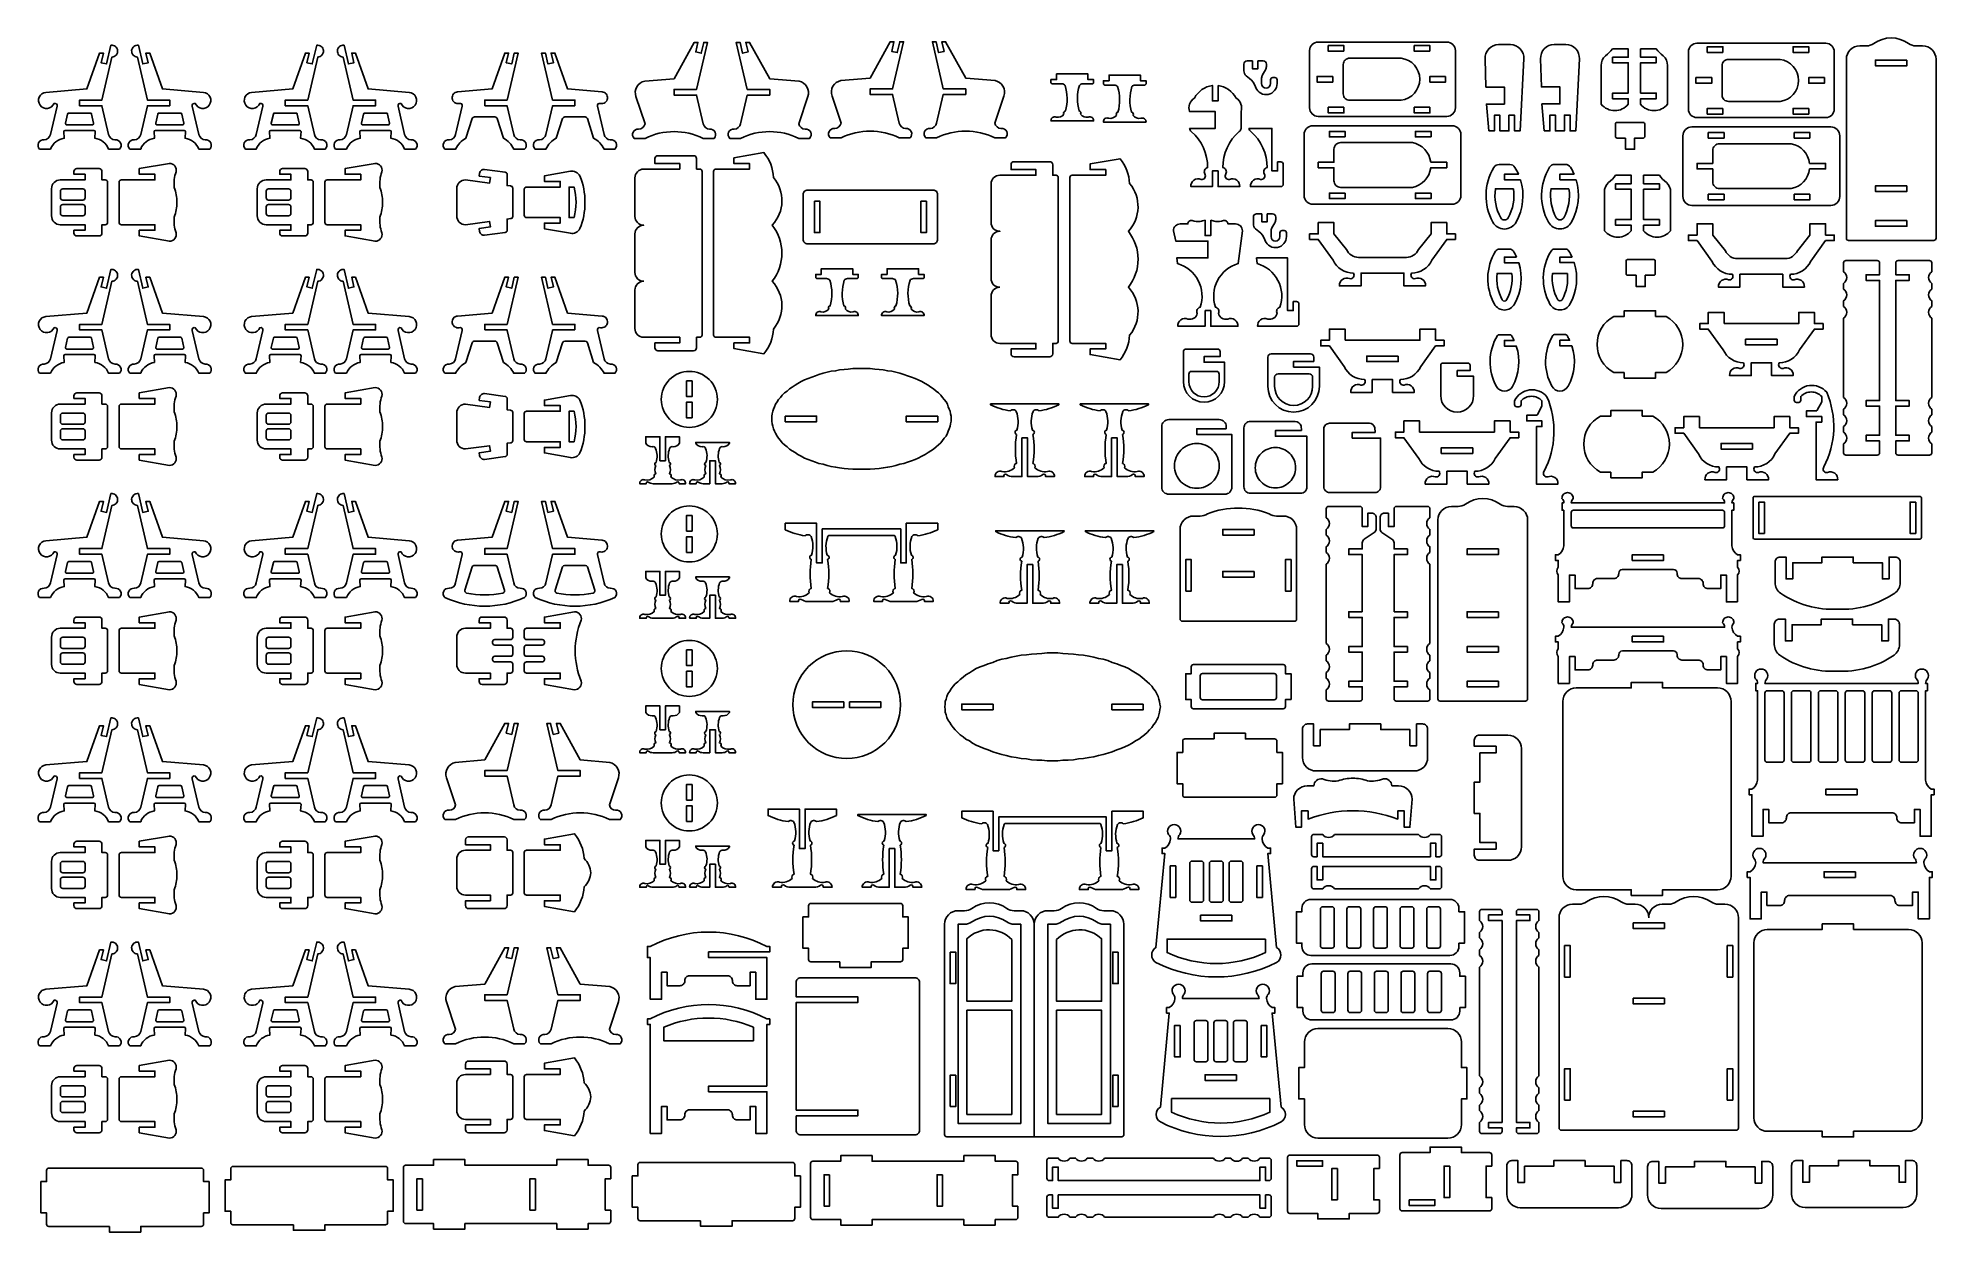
# Model space of a CAD drawing. Extents: x 4832.9 to 4875.3, y 1537.2 to 1563.8.
import ezdxf

# ---------------------------------------------------------------- set-up
doc = ezdxf.new("R2010")
doc.units = 0
doc.header["$MEASUREMENT"] = 0
doc.layers.add('LAYER1', color=18, linetype='CONTINUOUS')

msp = doc.modelspace()

# ---------------------------------------------------------------- linework, layer by layer
at = {"layer": 'LAYER1'}
for points in [[(4833.861, 1562.37), (4833.861, 1562.308), (4834.361, 1562.308), (4834.51, 1561.666, 0.343544), (4834.652, 1561.547, -0.729626), (4834.751, 1561.341), (4834.51, 1561.341, 0.693778), (4834.51, 1561.341, 0.271498), (4834.203, 1561.584), (4834.213, 1561.73, 0.394231), (4834.183, 1561.758), (4833.539, 1561.758, 0.394231), (4833.509, 1561.73), (4833.518, 1561.584, 0.271498), (4833.212, 1561.341), (4832.971, 1561.341, -0.729626), (4833.07, 1561.547, 0.343544), (4833.212, 1561.666), (4833.359, 1562.299, 0.616854), (4833.292, 1562.359, -0.585378), (4832.98, 1562.321, -0.585378), (4833.111, 1562.607), (4834.026, 1562.684), (4834.308, 1563.483), (4834.392, 1563.483), (4834.342, 1563.267), (4834.464, 1563.239), (4834.561, 1563.658, -0.427759), (4834.711, 1563.538, -0.427759), (4834.584, 1563.394), (4834.361, 1562.433), (4833.861, 1562.433)], [(4835.873, 1562.37), (4835.873, 1562.308), (4835.373, 1562.308), (4835.224, 1561.666, -0.343544), (4835.082, 1561.547, 0.729626), (4834.983, 1561.341), (4835.224, 1561.341, -0.693778), (4835.224, 1561.341, -0.271498), (4835.531, 1561.584), (4835.522, 1561.73, -0.394231), (4835.552, 1561.758), (4836.195, 1561.758, -0.394231), (4836.225, 1561.73), (4836.216, 1561.584, -0.271498), (4836.522, 1561.341), (4836.763, 1561.341, 0.729626), (4836.664, 1561.547, -0.343544), (4836.522, 1561.666), (4836.375, 1562.299, -0.616854), (4836.442, 1562.359, 0.585378), (4836.754, 1562.321, 0.585378), (4836.624, 1562.607), (4835.708, 1562.684), (4835.426, 1563.483), (4835.342, 1563.483), (4835.392, 1563.267), (4835.27, 1563.239), (4835.173, 1563.658, 0.427759), (4835.023, 1563.538, 0.427759), (4835.15, 1563.394), (4835.373, 1562.433), (4835.873, 1562.433)], [(4838.449, 1562.37), (4838.449, 1562.308), (4838.949, 1562.308), (4839.098, 1561.666, 0.343544), (4839.24, 1561.547, -0.729626), (4839.339, 1561.341), (4839.098, 1561.341, 0.693778), (4839.098, 1561.341, 0.271498), (4838.792, 1561.584), (4838.801, 1561.73, 0.394231), (4838.771, 1561.758), (4838.127, 1561.758, 0.394231), (4838.097, 1561.73), (4838.107, 1561.584, 0.271498), (4837.8, 1561.341), (4837.559, 1561.341, -0.729626), (4837.658, 1561.547, 0.343544), (4837.8, 1561.666), (4837.947, 1562.299, 0.616854), (4837.881, 1562.359, -0.585378), (4837.568, 1562.321, -0.585378), (4837.699, 1562.607), (4838.614, 1562.684), (4838.897, 1563.483), (4838.981, 1563.483), (4838.931, 1563.267), (4839.052, 1563.239), (4839.15, 1563.658, -0.427759), (4839.299, 1563.538, -0.427759), (4839.172, 1563.394), (4838.949, 1562.433), (4838.449, 1562.433)], [(4840.462, 1562.37), (4840.462, 1562.308), (4839.962, 1562.308), (4839.813, 1561.666, -0.343544), (4839.671, 1561.547, 0.729626), (4839.572, 1561.341), (4839.813, 1561.341, -0.693778), (4839.813, 1561.341, -0.271498), (4840.119, 1561.584), (4840.11, 1561.73, -0.394231), (4840.14, 1561.758), (4840.784, 1561.758, -0.394231), (4840.813, 1561.73), (4840.804, 1561.584, -0.271498), (4841.111, 1561.341), (4841.352, 1561.341, 0.729626), (4841.253, 1561.547, -0.343544), (4841.111, 1561.666), (4840.964, 1562.299, -0.616854), (4841.03, 1562.359, 0.585378), (4841.343, 1562.321, 0.585378), (4841.212, 1562.607), (4840.296, 1562.684), (4840.014, 1563.483), (4839.93, 1563.483), (4839.98, 1563.267), (4839.858, 1563.239), (4839.761, 1563.658, 0.427759), (4839.612, 1563.538, 0.427759), (4839.739, 1563.394), (4839.962, 1562.433), (4840.462, 1562.433)], [(4847.12, 1562.61), (4847.12, 1562.547), (4847.62, 1562.547), (4847.769, 1561.906, 0.343544), (4847.911, 1561.786, -0.729626), (4848.01, 1561.581), (4847.769, 1561.581, 0.230289), (4846.471, 1561.581), (4846.23, 1561.581, -0.729626), (4846.329, 1561.786, 0.343544), (4846.471, 1561.906), (4846.269, 1562.512, -0.456332), (4846.464, 1562.855), (4847.12, 1562.91), (4847.568, 1563.722), (4847.652, 1563.722), (4847.602, 1563.507), (4847.724, 1563.479), (4847.78, 1563.722), (4847.864, 1563.722), (4847.62, 1562.672), (4847.12, 1562.672)], [(4849.251, 1562.61), (4849.251, 1562.547), (4848.751, 1562.547), (4848.602, 1561.906, -0.343544), (4848.46, 1561.786, 0.729626), (4848.361, 1561.581), (4848.602, 1561.581, -0.230289), (4849.9, 1561.581), (4850.141, 1561.581, 0.729626), (4850.042, 1561.786, -0.343544), (4849.9, 1561.906), (4850.102, 1562.512, 0.456332), (4849.907, 1562.855), (4849.251, 1562.91), (4848.803, 1563.722), (4848.719, 1563.722), (4848.769, 1563.507), (4848.647, 1563.479), (4848.591, 1563.722), (4848.507, 1563.722), (4848.751, 1562.672), (4849.251, 1562.672)], [(4851.492, 1562.623), (4851.492, 1562.56), (4851.992, 1562.56), (4852.141, 1561.919, 0.343544), (4852.283, 1561.8, -0.729626), (4852.382, 1561.594), (4852.141, 1561.594, 0.230289), (4850.843, 1561.594), (4850.602, 1561.594, -0.729626), (4850.701, 1561.8, 0.343544), (4850.843, 1561.919), (4850.641, 1562.525, -0.456332), (4850.836, 1562.868), (4851.492, 1562.923), (4851.939, 1563.735), (4852.023, 1563.735), (4851.973, 1563.52), (4852.095, 1563.492), (4852.152, 1563.735), (4852.236, 1563.735), (4851.992, 1562.685), (4851.492, 1562.685)], [(4853.622, 1562.623), (4853.622, 1562.56), (4853.122, 1562.56), (4852.973, 1561.919, -0.343544), (4852.831, 1561.8, 0.729626), (4852.732, 1561.594), (4852.973, 1561.594, -0.230289), (4854.271, 1561.594), (4854.512, 1561.594, 0.729626), (4854.413, 1561.8, -0.343544), (4854.271, 1561.919), (4854.474, 1562.525, 0.456332), (4854.278, 1562.868), (4853.622, 1562.923), (4853.175, 1563.735), (4853.091, 1563.735), (4853.141, 1563.52), (4853.019, 1563.492), (4852.963, 1563.735), (4852.879, 1563.735), (4853.122, 1562.685), (4853.622, 1562.685)], [(4861.292, 1562.259), (4861.292, 1563.54, -0.414214), (4861.48, 1563.728), (4864.355, 1563.728, -0.414214), (4864.542, 1563.54), (4864.542, 1562.259, -0.414214), (4864.355, 1562.071), (4861.48, 1562.071, -0.414214)], [(4865.287, 1561.746), (4865.234, 1562.346), (4865.637, 1562.346), (4865.637, 1562.724), (4865.223, 1562.724), (4865.205, 1563.354, -0.431081), (4865.505, 1563.671), (4865.769, 1563.671, -0.431081), (4866.069, 1563.354), (4865.987, 1561.746), (4865.862, 1561.746), (4865.862, 1562.096), (4865.737, 1562.096), (4865.737, 1561.746), (4865.537, 1561.746), (4865.537, 1562.096), (4865.412, 1562.096), (4865.412, 1561.746)], [(4866.525, 1561.748), (4866.472, 1562.348), (4866.875, 1562.348), (4866.875, 1562.726), (4866.462, 1562.726), (4866.443, 1563.356, -0.431081), (4866.743, 1563.673), (4867.007, 1563.673, -0.431081), (4867.307, 1563.356), (4867.225, 1561.748), (4867.1, 1561.748), (4867.1, 1562.098), (4866.975, 1562.098), (4866.975, 1561.748), (4866.775, 1561.748), (4866.775, 1562.098), (4866.65, 1562.098), (4866.65, 1561.748)], [(4869.741, 1562.233), (4869.741, 1563.514, -0.414214), (4869.929, 1563.701), (4872.804, 1563.701, -0.414214), (4872.991, 1563.514), (4872.991, 1562.233, -0.414214), (4872.804, 1562.045), (4869.929, 1562.045, -0.414214)], [(4873.311, 1559.303, -0.414214), (4873.261, 1559.353), (4873.261, 1563.344, -0.414214), (4873.561, 1563.644), (4873.709, 1563.644, 0.155074), (4873.873, 1563.696, -0.31779), (4874.65, 1563.696, 0.155074), (4874.813, 1563.644), (4874.961, 1563.644, -0.414214), (4875.261, 1563.344), (4875.261, 1559.353, -0.414214), (4875.211, 1559.303)], [(4842.897, 1562.308), (4843.397, 1562.308, 0.04526), (4843.399, 1562.299), (4843.545, 1561.666, 0.343544), (4843.688, 1561.547, -0.729626), (4843.787, 1561.341), (4843.545, 1561.341, 0.157681), (4843.314, 1561.584), (4843.173, 1562.023, 0.325785), (4843.125, 1562.058), (4842.668, 1562.058, 0.325785), (4842.62, 1562.023), (4842.479, 1561.584, 0.157681), (4842.248, 1561.341), (4842.007, 1561.341, -0.729626), (4842.106, 1561.547, 0.343544), (4842.248, 1561.666), (4842.395, 1562.299, 0.616854), (4842.328, 1562.359, -0.432644), (4842.171, 1562.47, -0.432644), (4842.292, 1562.619), (4843.062, 1562.684), (4843.344, 1563.483), (4843.428, 1563.483), (4843.378, 1563.267), (4843.5, 1563.239), (4843.556, 1563.483), (4843.64, 1563.483), (4843.397, 1562.433), (4842.897, 1562.433)], [(4844.909, 1562.308), (4844.409, 1562.308, -0.04526), (4844.407, 1562.299), (4844.26, 1561.666, -0.343544), (4844.118, 1561.547, 0.729626), (4844.019, 1561.341), (4844.26, 1561.341, -0.157681), (4844.492, 1561.584), (4844.633, 1562.023, -0.325785), (4844.68, 1562.058), (4845.138, 1562.058, -0.325785), (4845.185, 1562.023), (4845.326, 1561.584, -0.157681), (4845.558, 1561.341), (4845.799, 1561.341, 0.729626), (4845.7, 1561.547, -0.343544), (4845.558, 1561.666), (4845.411, 1562.299, -0.616854), (4845.478, 1562.359, 0.432644), (4845.634, 1562.47, 0.432644), (4845.513, 1562.619), (4844.744, 1562.684), (4844.462, 1563.483), (4844.378, 1563.483), (4844.428, 1563.267), (4844.306, 1563.239), (4844.249, 1563.483), (4844.165, 1563.483), (4844.409, 1562.433), (4844.909, 1562.433)], [(4860.087, 1562.728), (4860.094, 1562.71, 0.825341), (4860.567, 1562.802), (4860.567, 1562.888, 0.414214), (4860.519, 1562.936), (4860.469, 1562.936, 0.414214), (4860.421, 1562.888), (4860.421, 1562.802, -1), (4860.222, 1562.802), (4860.222, 1562.923, -0.131652), (4860.241, 1562.995), (4860.307, 1563.11, 0.131652), (4860.327, 1563.182), (4860.327, 1563.236, 0.414214), (4860.255, 1563.308), (4860.14, 1563.308), (4860.14, 1563.132), (4860.015, 1563.132), (4860.015, 1563.308), (4859.9, 1563.308, 0.414214), (4859.828, 1563.236), (4859.828, 1563.087, 0.220517), (4859.879, 1562.977), (4859.951, 1562.916, -0.122252)], [(4863.333, 1562.431), (4862.183, 1562.431, -0.414214), (4862.042, 1562.571), (4862.042, 1563.228, -0.414214), (4862.183, 1563.368), (4863.333, 1563.368, -0.88519)], [(4867.797, 1563.202), (4867.797, 1562.34, 0.468323), (4868.397, 1562.34), (4868.397, 1562.465), (4868.047, 1562.465), (4868.047, 1562.59), (4868.397, 1562.59), (4868.397, 1563.265), (4868.047, 1563.265), (4868.047, 1563.39), (4868.397, 1563.39), (4868.397, 1563.577), (4868.047, 1563.577, -0.082449), (4867.891, 1563.421, 0.237515)], [(4869.272, 1563.202), (4869.272, 1562.34, -0.468323), (4868.672, 1562.34), (4868.672, 1562.465), (4869.022, 1562.465), (4869.022, 1562.59), (4868.672, 1562.59), (4868.672, 1563.265), (4869.022, 1563.265), (4869.022, 1563.39), (4868.672, 1563.39), (4868.672, 1563.577), (4869.022, 1563.577, 0.082449), (4869.179, 1563.421, -0.237515)], [(4871.782, 1562.404), (4870.632, 1562.404, -0.414214), (4870.492, 1562.545), (4870.492, 1563.201, -0.414214), (4870.632, 1563.342), (4871.782, 1563.342, -0.88519)], [(4855.999, 1561.971), (4856.474, 1561.971, 0.570657), (4856.357, 1562.054, -0.289506), (4856.185, 1562.118, 0.497317), (4856.152, 1562.191, 0.217136), (4856.152, 1562.191, -0.145354), (4856.159, 1562.76, -0.281118), (4856.233, 1562.796), (4856.444, 1562.796, 0.414214), (4856.474, 1562.826), (4856.474, 1562.891), (4856.349, 1562.891), (4856.349, 1563.016), (4856.062, 1563.016), (4855.999, 1563.016), (4855.936, 1563.016), (4855.649, 1563.016), (4855.649, 1562.891), (4855.524, 1562.891), (4855.524, 1562.826, 0.414214), (4855.554, 1562.796), (4855.765, 1562.796, -0.281118), (4855.838, 1562.76, -0.145354), (4855.846, 1562.191, 0.217136), (4855.846, 1562.191, 0.497317), (4855.813, 1562.118, -0.289506), (4855.641, 1562.054, 0.570657), (4855.524, 1561.971)], [(4857.169, 1561.945), (4856.694, 1561.945, -0.570657), (4856.811, 1562.028, 0.289506), (4856.983, 1562.093, -0.497317), (4857.017, 1562.165, -0.217136), (4857.017, 1562.165, 0.145354), (4857.009, 1562.734, 0.281118), (4856.935, 1562.77), (4856.724, 1562.77, -0.414214), (4856.694, 1562.8), (4856.694, 1562.865), (4856.819, 1562.865), (4856.819, 1562.99), (4857.107, 1562.99), (4857.169, 1562.99), (4857.232, 1562.99), (4857.519, 1562.99), (4857.519, 1562.865), (4857.644, 1562.865), (4857.644, 1562.8, -0.414214), (4857.614, 1562.77), (4857.403, 1562.77, 0.281118), (4857.33, 1562.734, 0.145354), (4857.322, 1562.165, -0.217136), (4857.322, 1562.165, -0.497317), (4857.355, 1562.093, 0.289506), (4857.528, 1562.028, -0.570657), (4857.644, 1561.945)], [(4859.251, 1562.76), (4859.251, 1562.415), (4859.126, 1562.415), (4859.126, 1562.76, 0.24185), (4858.723, 1562.478, 0.346655), (4858.615, 1562.178), (4859.189, 1562.178), (4859.189, 1561.803), (4858.615, 1561.803, 0.260797), (4858.653, 1561.735, -0.220455), (4859.018, 1560.929, 0.497317), (4858.954, 1560.789, -0.687365), (4858.87, 1560.664, 0.570657), (4858.644, 1560.504), (4859.126, 1560.504), (4859.126, 1560.854), (4859.189, 1560.854), (4859.251, 1560.854), (4859.251, 1560.504), (4859.733, 1560.504, 0.570657), (4859.507, 1560.664, -0.687365), (4859.424, 1560.789, 0.497317), (4859.359, 1560.929, -0.220455), (4859.724, 1561.735, 0.260797), (4859.762, 1561.803), (4859.762, 1562.178, 0.346655), (4859.654, 1562.478, 0.24185)], [(4833.861, 1562.146), (4833.624, 1562.146, 0.348878), (4833.595, 1562.122), (4833.548, 1561.919, 0.482714), (4833.577, 1561.883), (4834.145, 1561.883, 0.216532), (4834.167, 1561.893, 0.240993), (4834.174, 1561.919), (4834.127, 1562.122, 0.348878), (4834.098, 1562.146)], [(4835.873, 1562.146), (4836.11, 1562.146, -0.348878), (4836.139, 1562.122), (4836.187, 1561.919, -0.482714), (4836.157, 1561.883), (4835.589, 1561.883, -0.216532), (4835.567, 1561.893, -0.240993), (4835.56, 1561.919), (4835.607, 1562.122, -0.348878), (4835.636, 1562.146)], [(4838.449, 1562.146), (4838.212, 1562.146, 0.348878), (4838.183, 1562.122), (4838.136, 1561.919, 0.482714), (4838.165, 1561.883), (4838.733, 1561.883, 0.216532), (4838.756, 1561.893, 0.240993), (4838.762, 1561.919), (4838.715, 1562.122, 0.348878), (4838.686, 1562.146)], [(4840.462, 1562.146), (4840.699, 1562.146, -0.348878), (4840.728, 1562.122), (4840.775, 1561.919, -0.482714), (4840.746, 1561.883), (4840.178, 1561.883, -0.216532), (4840.155, 1561.893, -0.240993), (4840.148, 1561.919), (4840.196, 1562.122, -0.348878), (4840.225, 1562.146)], [(4868.339, 1561.588), (4868.144, 1561.588, -0.414214), (4868.114, 1561.618), (4868.114, 1561.908, -0.414214), (4868.144, 1561.938), (4868.734, 1561.938, -0.414214), (4868.764, 1561.908), (4868.764, 1561.618, -0.414214), (4868.734, 1561.588), (4868.539, 1561.588), (4868.539, 1561.338), (4868.339, 1561.338)], [(4860.653, 1560.504, 0.414214), (4860.703, 1560.554), (4860.703, 1561.004, 0.414214), (4860.653, 1561.054), (4860.578, 1561.054), (4860.578, 1560.854), (4860.453, 1560.854), (4860.453, 1561.803), (4859.942, 1561.803, 0.260797), (4859.98, 1561.735, -0.220455), (4860.345, 1560.929, 0.497317), (4860.28, 1560.789, -0.687365), (4860.197, 1560.664, 0.570657), (4859.971, 1560.504)], [(4861.167, 1560.312), (4861.167, 1561.662, -0.414214), (4861.367, 1561.862), (4864.467, 1561.862, -0.414214), (4864.667, 1561.662), (4864.667, 1560.312, -0.414214), (4864.467, 1560.112), (4861.367, 1560.112, -0.414214)], [(4863.993, 1561.049), (4864.35, 1561.049), (4864.35, 1560.924), (4863.993, 1560.924, -0.326135), (4863.583, 1560.487), (4861.984, 1560.487, -0.414214), (4861.834, 1560.637), (4861.834, 1560.924), (4861.484, 1560.924), (4861.484, 1561.049), (4861.834, 1561.049), (4861.834, 1561.337, -0.414214), (4861.984, 1561.487), (4863.583, 1561.487, -0.326135)], [(4869.616, 1560.285), (4869.616, 1561.635, -0.414214), (4869.816, 1561.835), (4872.916, 1561.835, -0.414214), (4873.116, 1561.635), (4873.116, 1560.285, -0.414214), (4872.916, 1560.085), (4869.816, 1560.085, -0.414214)], [(4846.442, 1558.394, -0.414214), (4846.245, 1558.591), (4846.245, 1559.448, -0.414214), (4846.442, 1559.644, -0.414214), (4846.245, 1559.841), (4846.245, 1560.698, -0.414214), (4846.442, 1560.894), (4847.245, 1560.894), (4847.245, 1561.019), (4846.692, 1561.019), (4846.692, 1561.129, -0.414214), (4846.757, 1561.194), (4847.555, 1561.194, -0.414214), (4847.62, 1561.129), (4847.62, 1560.894), (4847.695, 1560.894, -0.414214), (4847.745, 1560.844), (4847.745, 1557.194, -0.414214), (4847.695, 1557.144), (4847.62, 1557.144), (4847.62, 1556.91, -0.414214), (4847.555, 1556.844), (4846.757, 1556.844, -0.414214), (4846.692, 1556.91), (4846.692, 1557.019), (4847.245, 1557.019), (4847.245, 1557.144), (4846.442, 1557.144, -0.414214), (4846.245, 1557.341), (4846.245, 1558.198, -0.414214)], [(4849.336, 1560.709, 0.157436), (4849.124, 1561.262), (4848.452, 1561.144), (4848.452, 1561.019), (4848.802, 1561.019), (4848.802, 1560.894), (4848.052, 1560.894, 0.414214), (4848.002, 1560.844), (4848.002, 1560.394), (4848.002, 1557.194, 0.414214), (4848.052, 1557.144), (4848.802, 1557.144), (4848.802, 1557.019), (4848.452, 1557.019), (4848.452, 1556.894), (4849.124, 1556.776, 0.157436), (4849.336, 1557.329, 0.379394), (4849.308, 1558.394, 0.346118), (4849.308, 1559.644, 0.379394)], [(4854.384, 1558.259, -0.414214), (4854.188, 1558.455), (4854.188, 1559.313, -0.414214), (4854.384, 1559.509, -0.414214), (4854.188, 1559.705), (4854.188, 1560.563, -0.414214), (4854.384, 1560.759), (4855.188, 1560.759), (4855.188, 1560.884), (4854.634, 1560.884), (4854.634, 1560.993, -0.414214), (4854.7, 1561.059), (4855.497, 1561.059, -0.414214), (4855.563, 1560.993), (4855.563, 1560.759), (4855.638, 1560.759, -0.414214), (4855.688, 1560.709), (4855.688, 1557.059, -0.414214), (4855.638, 1557.009), (4855.563, 1557.009), (4855.563, 1556.774, -0.414214), (4855.497, 1556.709), (4854.7, 1556.709, -0.414214), (4854.634, 1556.774), (4854.634, 1556.884), (4855.188, 1556.884), (4855.188, 1557.009), (4854.384, 1557.009, -0.414214), (4854.188, 1557.205), (4854.188, 1558.063, -0.414214)], [(4857.278, 1560.574, 0.157436), (4857.067, 1561.127), (4856.395, 1561.009), (4856.395, 1560.884), (4856.745, 1560.884), (4856.745, 1560.759), (4855.995, 1560.759, 0.414214), (4855.945, 1560.709), (4855.945, 1560.259), (4855.945, 1557.059, 0.414214), (4855.995, 1557.009), (4856.745, 1557.009), (4856.745, 1556.884), (4856.395, 1556.884), (4856.395, 1556.759), (4857.067, 1556.641, 0.157436), (4857.278, 1557.194, 0.379394), (4857.25, 1558.259, 0.346118), (4857.25, 1559.509, 0.379394)], [(4872.443, 1561.023), (4872.8, 1561.023), (4872.8, 1560.898), (4872.443, 1560.898, -0.326135), (4872.032, 1560.46), (4870.433, 1560.46, -0.414214), (4870.283, 1560.61), (4870.283, 1560.898), (4869.933, 1560.898), (4869.933, 1561.023), (4870.283, 1561.023), (4870.283, 1561.31, -0.414214), (4870.433, 1561.46), (4872.032, 1561.46, -0.326135)], [(4833.432, 1560.655), (4833.986, 1560.655), (4833.986, 1560.78), (4833.736, 1560.78), (4833.736, 1560.839, -0.414214), (4833.801, 1560.905), (4834.295, 1560.905, -0.414214), (4834.361, 1560.839), (4834.361, 1560.655), (4834.436, 1560.655, -0.414214), (4834.486, 1560.605), (4834.486, 1559.705, -0.414214), (4834.436, 1559.655), (4834.361, 1559.655), (4834.361, 1559.47, -0.414214), (4834.295, 1559.405), (4833.801, 1559.405, -0.414214), (4833.736, 1559.47), (4833.736, 1559.53), (4833.986, 1559.53), (4833.986, 1559.655), (4833.432, 1559.655, -0.414214), (4833.236, 1559.851), (4833.236, 1560.458, -0.414214)], [(4834.743, 1560.155), (4834.743, 1560.605, -0.414214), (4834.793, 1560.655), (4835.543, 1560.655), (4835.543, 1560.78), (4835.193, 1560.78), (4835.193, 1560.905), (4835.865, 1561.023, -0.480696), (4836.015, 1560.835, 0.114725), (4835.972, 1560.484, -0.088383), (4836.031, 1560.155, -0.088383), (4835.972, 1559.825, 0.114725), (4836.015, 1559.474, -0.480696), (4835.865, 1559.286), (4835.193, 1559.405), (4835.193, 1559.53), (4835.543, 1559.53), (4835.543, 1559.655), (4834.793, 1559.655, -0.414214), (4834.743, 1559.705)], [(4838.021, 1560.655), (4838.574, 1560.655), (4838.574, 1560.78), (4838.324, 1560.78), (4838.324, 1560.839, -0.414214), (4838.39, 1560.905), (4838.884, 1560.905, -0.414214), (4838.949, 1560.839), (4838.949, 1560.655), (4839.024, 1560.655, -0.414214), (4839.074, 1560.605), (4839.074, 1559.705, -0.414214), (4839.024, 1559.655), (4838.949, 1559.655), (4838.949, 1559.47, -0.414214), (4838.884, 1559.405), (4838.39, 1559.405, -0.414214), (4838.324, 1559.47), (4838.324, 1559.53), (4838.574, 1559.53), (4838.574, 1559.655), (4838.021, 1559.655, -0.414214), (4837.824, 1559.851), (4837.824, 1560.458, -0.414214)], [(4839.331, 1560.155), (4839.331, 1560.605, -0.414214), (4839.381, 1560.655), (4840.131, 1560.655), (4840.131, 1560.78), (4839.781, 1560.78), (4839.781, 1560.905), (4840.453, 1561.023, -0.480696), (4840.603, 1560.835, 0.114725), (4840.56, 1560.484, -0.088383), (4840.619, 1560.155, -0.088383), (4840.56, 1559.825, 0.114725), (4840.603, 1559.474, -0.480696), (4840.453, 1559.286), (4839.781, 1559.405), (4839.781, 1559.53), (4840.131, 1559.53), (4840.131, 1559.655), (4839.381, 1559.655, -0.414214), (4839.331, 1559.705)], [(4843.522, 1560.155), (4843.52, 1560.469, 0.414214), (4843.47, 1560.519), (4843.397, 1560.529), (4843.397, 1560.777, 0.375308), (4843.353, 1560.827), (4842.895, 1560.889, 0.414214), (4842.783, 1560.803), (4842.774, 1560.738), (4843.022, 1560.705), (4843.005, 1560.582), (4842.468, 1560.655, 0.414214), (4842.272, 1560.458), (4842.272, 1560.155), (4842.272, 1559.851, 0.414214), (4842.468, 1559.655), (4843.005, 1559.727), (4843.022, 1559.605), (4842.774, 1559.571), (4842.783, 1559.506, 0.414214), (4842.895, 1559.421), (4843.353, 1559.483, 0.375308), (4843.397, 1559.532), (4843.397, 1559.78), (4843.47, 1559.79, 0.414214), (4843.52, 1559.84)], [(4845.132, 1560.155, -0.101097), (4845.019, 1559.567, -0.327051), (4844.807, 1559.463), (4844.229, 1559.565), (4844.229, 1559.69), (4844.579, 1559.69), (4844.579, 1559.815), (4843.829, 1559.815, -0.414214), (4843.779, 1559.865), (4843.779, 1560.155), (4843.779, 1560.445, -0.414214), (4843.829, 1560.495), (4844.579, 1560.495), (4844.579, 1560.62), (4844.229, 1560.62), (4844.229, 1560.745), (4844.807, 1560.846, -0.327051), (4845.019, 1560.742, -0.101097)], [(4865.996, 1560.656), (4865.637, 1560.656), (4865.637, 1560.781), (4865.95, 1560.781, 0.035368), (4865.871, 1560.933, 0.261699), (4865.757, 1560.998), (4865.517, 1560.998, 0.261699), (4865.403, 1560.933, 0.2701), (4865.379, 1559.711, 0.587624), (4865.895, 1559.711, 0.203772)], [(4867.234, 1560.658), (4866.875, 1560.658), (4866.875, 1560.783), (4867.188, 1560.783, 0.035368), (4867.109, 1560.936, 0.261699), (4866.995, 1561), (4866.755, 1561, 0.261699), (4866.641, 1560.936, 0.2701), (4866.617, 1559.714, 0.587624), (4867.133, 1559.714, 0.203772)], [(4867.866, 1560.382), (4867.866, 1559.519, 0.468323), (4868.466, 1559.519), (4868.466, 1559.644), (4868.116, 1559.644), (4868.116, 1559.769), (4868.466, 1559.769), (4868.466, 1560.444), (4868.116, 1560.444), (4868.116, 1560.569), (4868.466, 1560.569), (4868.466, 1560.757), (4868.116, 1560.757, -0.082449), (4867.96, 1560.6, 0.237515)], [(4869.341, 1560.382), (4869.341, 1559.519, -0.468323), (4868.741, 1559.519), (4868.741, 1559.644), (4869.091, 1559.644), (4869.091, 1559.769), (4868.741, 1559.769), (4868.741, 1560.444), (4869.091, 1560.444), (4869.091, 1560.569), (4868.741, 1560.569), (4868.741, 1560.757), (4869.091, 1560.757, 0.082449), (4869.247, 1560.6, -0.237515)], [(4833.986, 1560.405), (4833.986, 1560.255, -0.414214), (4833.936, 1560.205), (4833.486, 1560.205, -0.414214), (4833.436, 1560.255), (4833.436, 1560.405, -0.414214), (4833.486, 1560.455), (4833.936, 1560.455, -0.414214)], [(4838.574, 1560.405), (4838.574, 1560.255, -0.414214), (4838.524, 1560.205), (4838.074, 1560.205, -0.414214), (4838.024, 1560.255), (4838.024, 1560.405, -0.414214), (4838.074, 1560.455), (4838.524, 1560.455, -0.414214)], [(4844.89, 1559.815, 0.124363), (4844.89, 1560.495), (4844.779, 1560.495), (4844.779, 1559.815)], [(4850.097, 1560.429), (4852.897, 1560.429, -0.414214), (4852.997, 1560.329), (4852.997, 1559.329, -0.414214), (4852.897, 1559.229), (4850.097, 1559.229, -0.414214), (4849.997, 1559.329), (4849.997, 1560.329, -0.414214)], [(4865.837, 1560.456), (4865.437, 1560.456, 0.166664), (4865.554, 1559.809, 0.587624), (4865.72, 1559.809, 0.166664)], [(4867.075, 1560.458), (4866.675, 1560.458, 0.166664), (4866.792, 1559.811, 0.587624), (4866.958, 1559.811, 0.166664)], [(4833.986, 1560.055), (4833.986, 1559.905, -0.414214), (4833.936, 1559.855), (4833.486, 1559.855, -0.414214), (4833.436, 1559.905), (4833.436, 1560.055, -0.414214), (4833.486, 1560.105), (4833.936, 1560.105, -0.414214)], [(4838.574, 1560.055), (4838.574, 1559.905, -0.414214), (4838.524, 1559.855), (4838.074, 1559.855, -0.414214), (4838.024, 1559.905), (4838.024, 1560.055, -0.414214), (4838.074, 1560.105), (4838.524, 1560.105, -0.414214)], [(4860.295, 1559.316), (4860.302, 1559.298, 0.825341), (4860.775, 1559.389), (4860.775, 1559.476, 0.414214), (4860.727, 1559.524), (4860.678, 1559.524, 0.414214), (4860.63, 1559.476), (4860.63, 1559.389, -1), (4860.431, 1559.389), (4860.431, 1559.511, -0.131652), (4860.45, 1559.583), (4860.516, 1559.698, 0.131652), (4860.535, 1559.77), (4860.535, 1559.824, 0.414214), (4860.463, 1559.896), (4860.349, 1559.896), (4860.349, 1559.72), (4860.224, 1559.72), (4860.224, 1559.896), (4860.109, 1559.896, 0.414214), (4860.037, 1559.824), (4860.037, 1559.675, 0.220517), (4860.088, 1559.565), (4860.16, 1559.504, -0.122252)], [(4858.961, 1557.741), (4859.086, 1557.741), (4859.086, 1557.391), (4859.692, 1557.391, 0.570657), (4859.467, 1557.551, -0.424269), (4859.258, 1557.676, 0.497317), (4859.194, 1557.816, -0.429094), (4859.701, 1558.789), (4859.793, 1559.519), (4859.793, 1559.519, 0.414214), (4859.639, 1559.673), (4859.469, 1559.673, 0.480696), (4859.372, 1559.75, -0.114725), (4859.192, 1559.728, 0.056195), (4859.086, 1559.754), (4859.086, 1559.414), (4858.961, 1559.414), (4858.961, 1559.754, 0.056195), (4858.854, 1559.728, -0.114725), (4858.674, 1559.75, 0.480696), (4858.577, 1559.673), (4858.407, 1559.673, 0.414214), (4858.253, 1559.519), (4858.253, 1559.519), (4858.305, 1559.289), (4859.023, 1559.289), (4859.023, 1558.914), (4859.023, 1558.914), (4858.902, 1558.914), (4858.329, 1558.914), (4858.345, 1558.789, -0.429094), (4858.853, 1557.816, 0.497317), (4858.788, 1557.676, -0.424269), (4858.579, 1557.551, 0.570657), (4858.354, 1557.391), (4858.961, 1557.391)], [(4862.667, 1558.577), (4862.44, 1558.577), (4862.44, 1558.292), (4861.958, 1558.292, -0.570657), (4862.184, 1558.452, 0.687365), (4862.268, 1558.577, -0.291722), (4861.814, 1558.866), (4861.484, 1559.326), (4861.292, 1559.326), (4861.292, 1559.451), (4861.484, 1559.451), (4861.484, 1559.701), (4861.834, 1559.701), (4861.834, 1559.451), (4862.113, 1559.1, 0.291722), (4862.385, 1558.927), (4862.667, 1558.927), (4863.449, 1558.927, 0.291722), (4863.721, 1559.1), (4864, 1559.451), (4864, 1559.701), (4864.35, 1559.701), (4864.35, 1559.451), (4864.542, 1559.451), (4864.542, 1559.326), (4864.35, 1559.326), (4864.02, 1558.866, -0.291722), (4863.566, 1558.577, 0.687365), (4863.65, 1558.452, -0.570657), (4863.876, 1558.292), (4863.394, 1558.292), (4863.394, 1558.577)], [(4871.116, 1558.55), (4870.889, 1558.55), (4870.889, 1558.265), (4870.408, 1558.265, -0.570657), (4870.633, 1558.426, 0.687365), (4870.717, 1558.55, -0.291722), (4870.264, 1558.839), (4869.933, 1559.3), (4869.741, 1559.3), (4869.741, 1559.425), (4869.933, 1559.425), (4869.933, 1559.675), (4870.283, 1559.675), (4870.283, 1559.425), (4870.563, 1559.074, 0.291722), (4870.835, 1558.9), (4871.116, 1558.9), (4871.898, 1558.9, 0.291722), (4872.17, 1559.074), (4872.45, 1559.425), (4872.45, 1559.675), (4872.8, 1559.675), (4872.8, 1559.425), (4872.991, 1559.425), (4872.991, 1559.3), (4872.8, 1559.3), (4872.469, 1558.839, -0.291722), (4872.016, 1558.55, 0.687365), (4872.1, 1558.426, -0.570657), (4872.325, 1558.265), (4871.843, 1558.265), (4871.843, 1558.55)], [(4865.906, 1558.933, 0.031694), (4865.837, 1559.064, 0.261699), (4865.757, 1559.11), (4865.517, 1559.11, 0.261699), (4865.437, 1559.064, 0.2701), (4865.414, 1557.883, 0.587624), (4865.86, 1557.883, 0.206482), (4865.954, 1558.808), (4865.637, 1558.808), (4865.637, 1558.933)], [(4867.144, 1558.935, 0.031694), (4867.075, 1559.067, 0.261699), (4866.995, 1559.112), (4866.755, 1559.112, 0.261699), (4866.675, 1559.067, 0.2701), (4866.652, 1557.885, 0.587624), (4867.098, 1557.885, 0.206482), (4867.192, 1558.81), (4866.875, 1558.81), (4866.875, 1558.935)], [(4833.861, 1557.37), (4833.861, 1557.308), (4834.361, 1557.308), (4834.51, 1556.666, 0.343544), (4834.652, 1556.547, -0.729626), (4834.751, 1556.341), (4834.51, 1556.341, 0.693778), (4834.51, 1556.341, 0.271498), (4834.203, 1556.584), (4834.213, 1556.73, 0.394231), (4834.183, 1556.758), (4833.539, 1556.758, 0.394231), (4833.509, 1556.73), (4833.518, 1556.584, 0.271498), (4833.212, 1556.341), (4832.971, 1556.341, -0.729626), (4833.07, 1556.547, 0.343544), (4833.212, 1556.666), (4833.359, 1557.299, 0.616854), (4833.292, 1557.359, -0.585378), (4832.98, 1557.321, -0.585378), (4833.111, 1557.607), (4834.026, 1557.684), (4834.308, 1558.483), (4834.392, 1558.483), (4834.342, 1558.267), (4834.464, 1558.239), (4834.561, 1558.658, -0.427759), (4834.711, 1558.538, -0.427759), (4834.584, 1558.394), (4834.361, 1557.433), (4833.861, 1557.433)], [(4835.873, 1557.37), (4835.873, 1557.308), (4835.373, 1557.308), (4835.224, 1556.666, -0.343544), (4835.082, 1556.547, 0.729626), (4834.983, 1556.341), (4835.224, 1556.341, -0.693778), (4835.224, 1556.341, -0.271498), (4835.531, 1556.584), (4835.522, 1556.73, -0.394231), (4835.552, 1556.758), (4836.195, 1556.758, -0.394231), (4836.225, 1556.73), (4836.216, 1556.584, -0.271498), (4836.522, 1556.341), (4836.763, 1556.341, 0.729626), (4836.664, 1556.547, -0.343544), (4836.522, 1556.666), (4836.375, 1557.299, -0.616854), (4836.442, 1557.359, 0.585378), (4836.754, 1557.321, 0.585378), (4836.624, 1557.607), (4835.708, 1557.684), (4835.426, 1558.483), (4835.342, 1558.483), (4835.392, 1558.267), (4835.27, 1558.239), (4835.173, 1558.658, 0.427759), (4835.023, 1558.538, 0.427759), (4835.15, 1558.394), (4835.373, 1557.433), (4835.873, 1557.433)], [(4838.449, 1557.37), (4838.449, 1557.308), (4838.949, 1557.308), (4839.098, 1556.666, 0.343544), (4839.24, 1556.547, -0.729626), (4839.339, 1556.341), (4839.098, 1556.341, 0.693778), (4839.098, 1556.341, 0.271498), (4838.792, 1556.584), (4838.801, 1556.73, 0.394231), (4838.771, 1556.758), (4838.127, 1556.758, 0.394231), (4838.097, 1556.73), (4838.107, 1556.584, 0.271498), (4837.8, 1556.341), (4837.559, 1556.341, -0.729626), (4837.658, 1556.547, 0.343544), (4837.8, 1556.666), (4837.947, 1557.299, 0.616854), (4837.881, 1557.359, -0.585378), (4837.568, 1557.321, -0.585378), (4837.699, 1557.607), (4838.614, 1557.684), (4838.897, 1558.483), (4838.981, 1558.483), (4838.931, 1558.267), (4839.052, 1558.239), (4839.15, 1558.658, -0.427759), (4839.299, 1558.538, -0.427759), (4839.172, 1558.394), (4838.949, 1557.433), (4838.449, 1557.433)], [(4840.462, 1557.37), (4840.462, 1557.308), (4839.962, 1557.308), (4839.813, 1556.666, -0.343544), (4839.671, 1556.547, 0.729626), (4839.572, 1556.341), (4839.813, 1556.341, -0.693778), (4839.813, 1556.341, -0.271498), (4840.119, 1556.584), (4840.11, 1556.73, -0.394231), (4840.14, 1556.758), (4840.784, 1556.758, -0.394231), (4840.813, 1556.73), (4840.804, 1556.584, -0.271498), (4841.111, 1556.341), (4841.352, 1556.341, 0.729626), (4841.253, 1556.547, -0.343544), (4841.111, 1556.666), (4840.964, 1557.299, -0.616854), (4841.03, 1557.359, 0.585378), (4841.343, 1557.321, 0.585378), (4841.212, 1557.607), (4840.296, 1557.684), (4840.014, 1558.483), (4839.93, 1558.483), (4839.98, 1558.267), (4839.858, 1558.239), (4839.761, 1558.658, 0.427759), (4839.612, 1558.538, 0.427759), (4839.739, 1558.394), (4839.962, 1557.433), (4840.462, 1557.433)], [(4850.753, 1557.627), (4851.228, 1557.627, 0.570657), (4851.112, 1557.71, -0.289506), (4850.939, 1557.774, 0.497317), (4850.906, 1557.846, 0.217136), (4850.906, 1557.846, -0.145354), (4850.914, 1558.415, -0.281118), (4850.987, 1558.452), (4851.198, 1558.452, 0.414214), (4851.228, 1558.482), (4851.228, 1558.547), (4851.103, 1558.547), (4851.103, 1558.672), (4850.816, 1558.672), (4850.753, 1558.672), (4850.691, 1558.672), (4850.403, 1558.672), (4850.403, 1558.547), (4850.278, 1558.547), (4850.278, 1558.482, 0.414214), (4850.308, 1558.452), (4850.519, 1558.452, -0.281118), (4850.593, 1558.415, -0.145354), (4850.601, 1557.846, 0.217136), (4850.601, 1557.846, 0.497317), (4850.567, 1557.774, -0.289506), (4850.395, 1557.71, 0.570657), (4850.278, 1557.627)], [(4852.221, 1557.627), (4852.695, 1557.627, 0.570657), (4852.579, 1557.71, -0.289506), (4852.406, 1557.774, 0.497317), (4852.373, 1557.846, 0.217136), (4852.373, 1557.846, -0.145354), (4852.381, 1558.415, -0.281118), (4852.455, 1558.452), (4852.666, 1558.452, 0.414214), (4852.696, 1558.482), (4852.696, 1558.547), (4852.571, 1558.547), (4852.571, 1558.672), (4852.283, 1558.672), (4852.221, 1558.672), (4852.158, 1558.672), (4851.87, 1558.672), (4851.87, 1558.547), (4851.745, 1558.547), (4851.745, 1558.482, 0.414214), (4851.775, 1558.452), (4851.987, 1558.452, -0.281118), (4852.06, 1558.415, -0.145354), (4852.068, 1557.846, 0.217136), (4852.068, 1557.846, 0.497317), (4852.035, 1557.774, -0.289506), (4851.862, 1557.71, 0.570657), (4851.746, 1557.627)], [(4861.002, 1557.941), (4860.927, 1557.941), (4860.927, 1557.741), (4860.802, 1557.741), (4860.802, 1558.914), (4860.802, 1558.914), (4860.802, 1558.914), (4860.108, 1558.914), (4860.124, 1558.789, -0.429094), (4860.631, 1557.816, 0.497317), (4860.567, 1557.676, -0.424269), (4860.358, 1557.551, 0.570657), (4860.132, 1557.391), (4861.002, 1557.391, 0.414214), (4861.052, 1557.441), (4861.052, 1557.891, 0.414214)], [(4865.802, 1558.568), (4865.472, 1558.568, 0.15764), (4865.589, 1557.98, 0.587624), (4865.685, 1557.98, 0.15764)], [(4867.04, 1558.57), (4866.71, 1558.57, 0.15764), (4866.827, 1557.983, 0.587624), (4866.923, 1557.983, 0.15764)], [(4868.576, 1558.527), (4868.381, 1558.527, -0.414214), (4868.351, 1558.557), (4868.351, 1558.847, -0.414214), (4868.381, 1558.877), (4868.971, 1558.877, -0.414214), (4869.001, 1558.847), (4869.001, 1558.557, -0.414214), (4868.971, 1558.527), (4868.776, 1558.527), (4868.776, 1558.277), (4868.576, 1558.277)], [(4873.201, 1556.634), (4873.201, 1557.571, 0.531486), (4873.201, 1557.833), (4873.201, 1557.958, 0.531486), (4873.201, 1558.22), (4873.201, 1558.345, 0.531486), (4873.201, 1558.607), (4873.201, 1558.807, -0.414214), (4873.251, 1558.857), (4873.952, 1558.857, -0.414214), (4874.002, 1558.807), (4874.002, 1558.539), (4873.701, 1558.539), (4873.701, 1558.414), (4874.002, 1558.414), (4874.002, 1555.735), (4873.701, 1555.735), (4873.701, 1555.61), (4874.002, 1555.61), (4874.002, 1554.96), (4873.701, 1554.96), (4873.701, 1554.835), (4874.002, 1554.835), (4874.002, 1554.567, -0.414214), (4873.952, 1554.517), (4873.251, 1554.517, -0.414214), (4873.201, 1554.567), (4873.201, 1554.767, 0.531486), (4873.201, 1555.029), (4873.201, 1555.154, 0.531486), (4873.201, 1555.416), (4873.201, 1555.541, 0.531486), (4873.201, 1555.803), (4873.201, 1556.509)], [(4875.165, 1556.634), (4875.165, 1557.571, -0.531486), (4875.165, 1557.833), (4875.165, 1557.958, -0.531486), (4875.165, 1558.22), (4875.165, 1558.345, -0.531486), (4875.165, 1558.607), (4875.165, 1558.807, 0.414214), (4875.115, 1558.857), (4874.414, 1558.857, 0.414214), (4874.364, 1558.807), (4874.364, 1558.539), (4874.665, 1558.539), (4874.665, 1558.414), (4874.364, 1558.414), (4874.364, 1555.735), (4874.665, 1555.735), (4874.665, 1555.61), (4874.364, 1555.61), (4874.364, 1554.96), (4874.665, 1554.96), (4874.665, 1554.835), (4874.364, 1554.835), (4874.364, 1554.567, 0.414214), (4874.414, 1554.517), (4875.115, 1554.517, 0.414214), (4875.165, 1554.567), (4875.165, 1554.767, -0.531486), (4875.165, 1555.029), (4875.165, 1555.154, -0.531486), (4875.165, 1555.416), (4875.165, 1555.541, -0.531486), (4875.165, 1555.803), (4875.165, 1556.509)], [(4842.897, 1557.308), (4843.397, 1557.308, 0.04526), (4843.399, 1557.299), (4843.545, 1556.666, 0.343544), (4843.688, 1556.547, -0.729626), (4843.787, 1556.341), (4843.545, 1556.341, 0.157681), (4843.314, 1556.584), (4843.173, 1557.023, 0.325785), (4843.125, 1557.058), (4842.668, 1557.058, 0.325785), (4842.62, 1557.023), (4842.479, 1556.584, 0.157681), (4842.248, 1556.341), (4842.007, 1556.341, -0.729626), (4842.106, 1556.547, 0.343544), (4842.248, 1556.666), (4842.395, 1557.299, 0.616854), (4842.328, 1557.359, -0.432644), (4842.171, 1557.47, -0.432644), (4842.292, 1557.619), (4843.062, 1557.684), (4843.344, 1558.483), (4843.428, 1558.483), (4843.378, 1558.267), (4843.5, 1558.239), (4843.556, 1558.483), (4843.64, 1558.483), (4843.397, 1557.433), (4842.897, 1557.433)], [(4844.909, 1557.308), (4844.409, 1557.308, -0.04526), (4844.407, 1557.299), (4844.26, 1556.666, -0.343544), (4844.118, 1556.547, 0.729626), (4844.019, 1556.341), (4844.26, 1556.341, -0.157681), (4844.492, 1556.584), (4844.633, 1557.023, -0.325785), (4844.68, 1557.058), (4845.138, 1557.058, -0.325785), (4845.185, 1557.023), (4845.326, 1556.584, -0.157681), (4845.558, 1556.341), (4845.799, 1556.341, 0.729626), (4845.7, 1556.547, -0.343544), (4845.558, 1556.666), (4845.411, 1557.299, -0.616854), (4845.478, 1557.359, 0.432644), (4845.634, 1557.47, 0.432644), (4845.513, 1557.619), (4844.744, 1557.684), (4844.462, 1558.483), (4844.378, 1558.483), (4844.428, 1558.267), (4844.306, 1558.239), (4844.249, 1558.483), (4844.165, 1558.483), (4844.409, 1557.433), (4844.909, 1557.433)], [(4868.307, 1556.36), (4868.307, 1556.235), (4869.007, 1556.235), (4869.007, 1556.36), (4869.24, 1556.36, 0.59581), (4869.24, 1557.61), (4869.007, 1557.61), (4869.007, 1557.735), (4868.307, 1557.735), (4868.307, 1557.61), (4868.074, 1557.61, 0.59581), (4868.074, 1556.36)], [(4870.533, 1557.451), (4872.2, 1557.451), (4872.2, 1557.701), (4872.55, 1557.701), (4872.55, 1557.451), (4872.741, 1557.451), (4872.741, 1557.326), (4872.55, 1557.326), (4872.219, 1556.866, -0.291722), (4871.766, 1556.576, 0.687365), (4871.85, 1556.452, -0.570657), (4872.075, 1556.292), (4871.593, 1556.292), (4871.593, 1556.576), (4871.139, 1556.576), (4871.139, 1556.292), (4870.658, 1556.292, -0.570657), (4870.883, 1556.452, 0.687365), (4870.967, 1556.576, -0.291722), (4870.514, 1556.866), (4870.183, 1557.326), (4869.991, 1557.326), (4869.991, 1557.451), (4870.183, 1557.451), (4870.183, 1557.701), (4870.533, 1557.701)], [(4862.084, 1557.077), (4863.75, 1557.077), (4863.75, 1557.327), (4864.1, 1557.327), (4864.1, 1557.077), (4864.292, 1557.077), (4864.292, 1556.952), (4864.1, 1556.952), (4863.77, 1556.491, -0.291722), (4863.316, 1556.202, 0.687365), (4863.4, 1556.078, -0.570657), (4863.626, 1555.917), (4863.144, 1555.917), (4863.144, 1556.202), (4862.69, 1556.202), (4862.69, 1555.917), (4862.208, 1555.917, -0.570657), (4862.434, 1556.078, 0.687365), (4862.518, 1556.202, -0.291722), (4862.064, 1556.491), (4861.734, 1556.952), (4861.542, 1556.952), (4861.542, 1557.077), (4861.734, 1557.077), (4861.734, 1557.327), (4862.084, 1557.327)], [(4833.861, 1557.146), (4833.624, 1557.146, 0.348878), (4833.595, 1557.122), (4833.548, 1556.919, 0.482714), (4833.577, 1556.883), (4834.145, 1556.883, 0.216532), (4834.167, 1556.893, 0.240993), (4834.174, 1556.919), (4834.127, 1557.122, 0.348878), (4834.098, 1557.146)], [(4835.873, 1557.146), (4836.11, 1557.146, -0.348878), (4836.139, 1557.122), (4836.187, 1556.919, -0.482714), (4836.157, 1556.883), (4835.589, 1556.883, -0.216532), (4835.567, 1556.893, -0.240993), (4835.56, 1556.919), (4835.607, 1557.122, -0.348878), (4835.636, 1557.146)], [(4838.449, 1557.146), (4838.212, 1557.146, 0.348878), (4838.183, 1557.122), (4838.136, 1556.919, 0.482714), (4838.165, 1556.883), (4838.733, 1556.883, 0.216532), (4838.756, 1556.893, 0.240993), (4838.762, 1556.919), (4838.715, 1557.122, 0.348878), (4838.686, 1557.146)], [(4840.462, 1557.146), (4840.699, 1557.146, -0.348878), (4840.728, 1557.122), (4840.775, 1556.919, -0.482714), (4840.746, 1556.883), (4840.178, 1556.883, -0.216532), (4840.155, 1556.893, -0.240993), (4840.148, 1556.919), (4840.196, 1557.122, -0.348878), (4840.225, 1557.146)], [(4859.296, 1556.824, 0.414214), (4859.238, 1556.882), (4858.536, 1556.882, 0.414214), (4858.478, 1556.824), (4858.478, 1556.155, 1), (4859.396, 1556.155), (4859.396, 1556.589), (4858.937, 1556.589), (4858.937, 1556.714), (4859.296, 1556.714)], [(4865.81, 1557.153, 0.014243), (4865.795, 1557.181, 0.261699), (4865.757, 1557.202), (4865.517, 1557.202, 0.261699), (4865.48, 1557.181, 0.2701), (4865.458, 1556.049, 0.587624), (4865.816, 1556.049, 0.21016), (4865.901, 1556.95), (4865.637, 1556.95), (4865.637, 1557.075), (4865.851, 1557.075, 0.026696)], [(4867.048, 1557.155, 0.014243), (4867.033, 1557.183, 0.261699), (4866.995, 1557.204), (4866.755, 1557.204, 0.261699), (4866.718, 1557.183, 0.2701), (4866.696, 1556.052, 0.587624), (4867.055, 1556.052, 0.21016), (4867.139, 1556.952), (4866.875, 1556.952), (4866.875, 1557.077), (4867.089, 1557.077, 0.026696)], [(4861.384, 1556.702, 0.414214), (4861.312, 1556.774), (4860.434, 1556.774, 0.414214), (4860.362, 1556.702), (4860.362, 1556.048, 1), (4861.509, 1556.048), (4861.509, 1556.482), (4860.935, 1556.482), (4860.935, 1556.607), (4861.384, 1556.607)], [(4864.87, 1556.523, 0.414214), (4864.824, 1556.569), (4864.262, 1556.569, 0.414214), (4864.215, 1556.523), (4864.215, 1555.843, 1), (4864.95, 1555.843), (4864.95, 1556.277), (4864.583, 1556.277), (4864.583, 1556.402), (4864.87, 1556.402)], [(4834.743, 1555.155), (4834.743, 1555.605, -0.414214), (4834.793, 1555.655), (4835.543, 1555.655), (4835.543, 1555.78), (4835.193, 1555.78), (4835.193, 1555.905), (4835.865, 1556.023, -0.480696), (4836.015, 1555.835, 0.114725), (4835.972, 1555.484, -0.088383), (4836.031, 1555.155, -0.088383), (4835.972, 1554.825, 0.114725), (4836.015, 1554.474, -0.480696), (4835.865, 1554.286), (4835.193, 1554.405), (4835.193, 1554.53), (4835.543, 1554.53), (4835.543, 1554.655), (4834.793, 1554.655, -0.414214), (4834.743, 1554.705)], [(4839.331, 1555.155), (4839.331, 1555.605, -0.414214), (4839.381, 1555.655), (4840.131, 1555.655), (4840.131, 1555.78), (4839.781, 1555.78), (4839.781, 1555.905), (4840.453, 1556.023, -0.480696), (4840.603, 1555.835, 0.114725), (4840.56, 1555.484, -0.088383), (4840.619, 1555.155, -0.088383), (4840.56, 1554.825, 0.114725), (4840.603, 1554.474, -0.480696), (4840.453, 1554.286), (4839.781, 1554.405), (4839.781, 1554.53), (4840.131, 1554.53), (4840.131, 1554.655), (4839.381, 1554.655, -0.414214), (4839.331, 1554.705)], [(4847.46, 1556.385, 0.414214), (4846.835, 1555.76, 0.414214), (4847.46, 1555.135, 0.414214), (4848.085, 1555.76, 0.414214)], [(4859.212, 1556.383), (4858.662, 1556.383, 0.414214), (4858.598, 1556.319), (4858.598, 1556.155, 1), (4859.276, 1556.155), (4859.276, 1556.319, 0.414214)], [(4861.279, 1556.332), (4860.592, 1556.332, 0.414214), (4860.512, 1556.252), (4860.512, 1556.048, 1), (4861.359, 1556.048), (4861.359, 1556.252, 0.414214)], [(4866.364, 1555.405, -0.029821), (4866.371, 1555.421), (4866.474, 1555.607, 0.121687), (4866.474, 1555.607), (4866.474, 1555.729, 0.427031), (4866.008, 1555.729), (4866.008, 1555.643, -0.414214), (4865.96, 1555.594), (4865.91, 1555.594, -0.414214), (4865.862, 1555.643), (4865.862, 1555.729, -0.545644), (4866.585, 1555.82, -0.225477), (4866.521, 1554.156, 0.687365), (4866.605, 1554.031, -0.570657), (4866.831, 1553.871), (4866.349, 1553.871), (4866.349, 1555.155), (4866.474, 1555.155), (4866.474, 1555.28), (4866.133, 1555.28), (4866.133, 1555.405)], [(4872.602, 1555.503, -0.029821), (4872.609, 1555.518), (4872.712, 1555.705, 0.121687), (4872.712, 1555.705), (4872.712, 1555.826, 0.427031), (4872.246, 1555.826), (4872.246, 1555.74, -0.414214), (4872.198, 1555.692), (4872.148, 1555.692, -0.414214), (4872.1, 1555.74), (4872.1, 1555.826, -0.545644), (4872.823, 1555.918, -0.225477), (4872.759, 1554.253, 0.687365), (4872.843, 1554.129, -0.570657), (4873.069, 1553.968), (4872.587, 1553.968), (4872.587, 1555.253), (4872.712, 1555.253), (4872.712, 1555.378), (4872.371, 1555.378), (4872.371, 1555.503)], [(4833.432, 1555.655), (4833.986, 1555.655), (4833.986, 1555.78), (4833.736, 1555.78), (4833.736, 1555.839, -0.414214), (4833.801, 1555.905), (4834.295, 1555.905, -0.414214), (4834.361, 1555.839), (4834.361, 1555.655), (4834.436, 1555.655, -0.414214), (4834.486, 1555.605), (4834.486, 1554.705, -0.414214), (4834.436, 1554.655), (4834.361, 1554.655), (4834.361, 1554.47, -0.414214), (4834.295, 1554.405), (4833.801, 1554.405, -0.414214), (4833.736, 1554.47), (4833.736, 1554.53), (4833.986, 1554.53), (4833.986, 1554.655), (4833.432, 1554.655, -0.414214), (4833.236, 1554.851), (4833.236, 1555.458, -0.414214)], [(4838.021, 1555.655), (4838.574, 1555.655), (4838.574, 1555.78), (4838.324, 1555.78), (4838.324, 1555.839, -0.414214), (4838.39, 1555.905), (4838.884, 1555.905, -0.414214), (4838.949, 1555.839), (4838.949, 1555.655), (4839.024, 1555.655, -0.414214), (4839.074, 1555.605), (4839.074, 1554.705, -0.414214), (4839.024, 1554.655), (4838.949, 1554.655), (4838.949, 1554.47, -0.414214), (4838.884, 1554.405), (4838.39, 1554.405, -0.414214), (4838.324, 1554.47), (4838.324, 1554.53), (4838.574, 1554.53), (4838.574, 1554.655), (4838.021, 1554.655, -0.414214), (4837.824, 1554.851), (4837.824, 1555.458, -0.414214)], [(4843.522, 1555.155), (4843.52, 1555.469, 0.414214), (4843.47, 1555.519), (4843.397, 1555.529), (4843.397, 1555.777, 0.375308), (4843.353, 1555.827), (4842.895, 1555.889, 0.414214), (4842.783, 1555.803), (4842.774, 1555.738), (4843.022, 1555.705), (4843.005, 1555.582), (4842.468, 1555.655, 0.414214), (4842.272, 1555.458), (4842.272, 1555.155), (4842.272, 1554.851, 0.414214), (4842.468, 1554.655), (4843.005, 1554.727), (4843.022, 1554.605), (4842.774, 1554.571), (4842.783, 1554.506, 0.414214), (4842.895, 1554.421), (4843.353, 1554.483, 0.375308), (4843.397, 1554.532), (4843.397, 1554.78), (4843.47, 1554.79, 0.414214), (4843.52, 1554.84)], [(4845.132, 1555.155, -0.101097), (4845.019, 1554.567, -0.327051), (4844.807, 1554.463), (4844.229, 1554.565), (4844.229, 1554.69), (4844.579, 1554.69), (4844.579, 1554.815), (4843.829, 1554.815, -0.414214), (4843.779, 1554.865), (4843.779, 1555.155), (4843.779, 1555.445, -0.414214), (4843.829, 1555.495), (4844.579, 1555.495), (4844.579, 1555.62), (4844.229, 1555.62), (4844.229, 1555.745), (4844.807, 1555.846, -0.327051), (4845.019, 1555.742, -0.101097)], [(4855.701, 1555.639), (4855.701, 1555.659), (4854.176, 1555.659), (4854.176, 1555.639, 0.082494), (4854.621, 1555.504, -0.480983), (4854.751, 1555.49, -0.169376), (4854.762, 1555.072, 0.755968), (4854.756, 1554.976, 0.0823), (4854.756, 1554.332, 0.497317), (4854.711, 1554.236, -0.242348), (4854.431, 1554.15, 0.570657), (4854.276, 1554.039), (4854.473, 1554.039, -0.75881), (4854.532, 1554.086, 0.158853), (4854.676, 1554.039), (4854.876, 1554.039), (4854.876, 1554.902), (4855.001, 1554.902), (4855.001, 1554.039), (4855.201, 1554.039, 0.158853), (4855.344, 1554.086, -0.75881), (4855.403, 1554.039), (4855.601, 1554.039, 0.570657), (4855.445, 1554.15, -0.242348), (4855.165, 1554.236, 0.497317), (4855.121, 1554.332, 0.0823), (4855.121, 1554.976, 0.755968), (4855.114, 1555.072, -0.169376), (4855.125, 1555.49, -0.480983), (4855.255, 1555.504, 0.082494)], [(4857.701, 1555.639), (4857.701, 1555.659), (4856.176, 1555.659), (4856.176, 1555.639, 0.082494), (4856.621, 1555.504, -0.480983), (4856.751, 1555.49, -0.169376), (4856.762, 1555.072, 0.755968), (4856.756, 1554.976, 0.0823), (4856.756, 1554.332, 0.497317), (4856.711, 1554.236, -0.242348), (4856.431, 1554.15, 0.570657), (4856.276, 1554.039), (4856.473, 1554.039, -0.75881), (4856.532, 1554.086, 0.158853), (4856.676, 1554.039), (4856.876, 1554.039), (4856.876, 1554.902), (4857.001, 1554.902), (4857.001, 1554.039), (4857.201, 1554.039, 0.158853), (4857.344, 1554.086, -0.75881), (4857.403, 1554.039), (4857.601, 1554.039, 0.570657), (4857.445, 1554.15, -0.242348), (4857.165, 1554.236, 0.497317), (4857.121, 1554.332, 0.0823), (4857.121, 1554.976, 0.755968), (4857.114, 1555.072, -0.169376), (4857.125, 1555.49, -0.480983), (4857.255, 1555.504, 0.082494)], [(4833.986, 1555.405), (4833.986, 1555.255, -0.414214), (4833.936, 1555.205), (4833.486, 1555.205, -0.414214), (4833.436, 1555.255), (4833.436, 1555.405, -0.414214), (4833.486, 1555.455), (4833.936, 1555.455, -0.414214)], [(4838.574, 1555.405), (4838.574, 1555.255, -0.414214), (4838.524, 1555.205), (4838.074, 1555.205, -0.414214), (4838.024, 1555.255), (4838.024, 1555.405, -0.414214), (4838.074, 1555.455), (4838.524, 1555.455, -0.414214)], [(4844.89, 1554.815, 0.124363), (4844.89, 1555.495), (4844.779, 1555.495), (4844.779, 1554.815)], [(4859.433, 1555.105), (4859.432, 1555.152, 0.414214), (4859.276, 1555.308), (4858.151, 1555.308, 0.414214), (4857.995, 1555.152), (4857.995, 1553.802, 0.414214), (4858.151, 1553.646), (4859.401, 1553.646, 0.414214), (4859.557, 1553.802), (4859.557, 1554.98), (4858.776, 1554.98), (4858.776, 1555.105)], [(4861.108, 1555.064), (4861.102, 1555.167, 0.33076), (4860.968, 1555.267), (4859.968, 1555.267, 0.414214), (4859.827, 1555.126), (4859.827, 1553.808, 0.414214), (4859.968, 1553.668), (4861.093, 1553.668, 0.414214), (4861.233, 1553.808), (4861.233, 1554.939), (4860.53, 1554.939), (4860.53, 1555.064)], [(4862.751, 1555.023), (4862.745, 1555.136, 0.33076), (4862.624, 1555.226), (4861.737, 1555.226, 0.414214), (4861.61, 1555.099), (4861.61, 1553.81, 0.414214), (4861.737, 1553.683), (4862.749, 1553.683, 0.414214), (4862.876, 1553.81), (4862.876, 1554.898), (4862.243, 1554.898), (4862.243, 1555.023)], [(4863.746, 1555.03), (4865.412, 1555.03), (4865.412, 1555.28), (4865.762, 1555.28), (4865.762, 1555.03), (4865.954, 1555.03), (4865.954, 1554.905), (4865.762, 1554.905), (4865.432, 1554.445, -0.291722), (4864.978, 1554.156, 0.687365), (4865.062, 1554.031, -0.570657), (4865.288, 1553.871), (4864.806, 1553.871), (4864.806, 1554.156), (4864.352, 1554.156), (4864.352, 1553.871), (4863.87, 1553.871, -0.570657), (4864.096, 1554.031, 0.687365), (4864.18, 1554.156, -0.291722), (4863.726, 1554.445), (4863.396, 1554.905), (4863.204, 1554.905), (4863.204, 1555.03), (4863.396, 1555.03), (4863.396, 1555.28), (4863.746, 1555.28)], [(4868.011, 1554.139), (4868.011, 1554.014), (4868.711, 1554.014), (4868.711, 1554.139), (4868.944, 1554.139, 0.59581), (4868.944, 1555.389), (4868.711, 1555.389), (4868.711, 1555.514), (4868.011, 1555.514), (4868.011, 1555.389), (4867.777, 1555.389, 0.59581), (4867.777, 1554.139)], [(4869.984, 1555.128), (4871.65, 1555.128), (4871.65, 1555.378), (4872, 1555.378), (4872, 1555.128), (4872.192, 1555.128), (4872.192, 1555.003), (4872, 1555.003), (4871.67, 1554.542, -0.291722), (4871.216, 1554.253, 0.687365), (4871.3, 1554.129, -0.570657), (4871.526, 1553.968), (4871.044, 1553.968), (4871.044, 1554.253), (4870.59, 1554.253), (4870.59, 1553.968), (4870.108, 1553.968, -0.570657), (4870.334, 1554.129, 0.687365), (4870.418, 1554.253, -0.291722), (4869.964, 1554.542), (4869.634, 1555.003), (4869.442, 1555.003), (4869.442, 1555.128), (4869.634, 1555.128), (4869.634, 1555.378), (4869.984, 1555.378)], [(4833.986, 1555.055), (4833.986, 1554.905, -0.414214), (4833.936, 1554.855), (4833.486, 1554.855, -0.414214), (4833.436, 1554.905), (4833.436, 1555.055, -0.414214), (4833.486, 1555.105), (4833.936, 1555.105, -0.414214)], [(4838.574, 1555.055), (4838.574, 1554.905, -0.414214), (4838.524, 1554.855), (4838.074, 1554.855, -0.414214), (4838.024, 1554.905), (4838.024, 1555.055, -0.414214), (4838.074, 1555.105), (4838.524, 1555.105, -0.414214)], [(4847.239, 1554.78, -0.301445), (4847.098, 1554.705, 0.346418), (4847.02, 1554.668, 0.169376), (4847.011, 1554.355, -0.755968), (4847.017, 1554.283, -0.217136), (4847.017, 1554.1, -0.497317), (4847.05, 1554.027, 0.242348), (4847.26, 1553.963, -0.570657), (4847.377, 1553.88), (4847.229, 1553.88, 0.75881), (4847.184, 1553.915, -0.158853), (4847.077, 1553.88), (4846.652, 1553.88, -0.158853), (4846.544, 1553.915, 0.75881), (4846.5, 1553.88), (4846.352, 1553.88, -0.570657), (4846.468, 1553.963, 0.242348), (4846.678, 1554.027, -0.497317), (4846.712, 1554.1, -0.217136), (4846.712, 1554.283, -0.755968), (4846.717, 1554.355, 0.169376), (4846.708, 1554.668, 0.346418), (4846.63, 1554.705, -0.301445), (4846.489, 1554.78), (4846.489, 1554.925), (4846.802, 1554.925), (4846.802, 1554.393), (4846.927, 1554.393), (4846.927, 1554.925), (4847.239, 1554.925)], [(4848.354, 1554.78, -0.301445), (4848.212, 1554.705, 0.346418), (4848.135, 1554.668, 0.169376), (4848.126, 1554.355, -0.755968), (4848.131, 1554.283, -0.217136), (4848.131, 1554.1, -0.497317), (4848.164, 1554.027, 0.242348), (4848.375, 1553.963, -0.570657), (4848.491, 1553.88), (4848.343, 1553.88, 0.75881), (4848.299, 1553.915, -0.158853), (4848.191, 1553.88), (4848.041, 1553.88), (4848.041, 1554.393), (4847.916, 1554.393), (4847.916, 1553.88), (4847.766, 1553.88, -0.158853), (4847.659, 1553.915, 0.75881), (4847.614, 1553.88), (4847.466, 1553.88, -0.570657), (4847.583, 1553.963, 0.242348), (4847.793, 1554.027, -0.497317), (4847.826, 1554.1, -0.217136), (4847.826, 1554.283, -0.755968), (4847.831, 1554.355, 0.169376), (4847.823, 1554.668, 0.346418), (4847.745, 1554.705, -0.301445), (4847.604, 1554.78), (4847.604, 1554.8), (4848.354, 1554.8)], [(4858.776, 1554.777, 0.414214), (4858.276, 1554.277, 0.414214), (4858.776, 1553.777, 0.414214), (4859.276, 1554.277, 0.414214)], [(4860.53, 1554.686, 0.414214), (4860.08, 1554.236, 0.414214), (4860.53, 1553.786, 0.414214), (4860.98, 1554.236, 0.414214)], [(4833.861, 1552.37), (4833.861, 1552.308), (4834.361, 1552.308), (4834.51, 1551.666, 0.343544), (4834.652, 1551.547, -0.729626), (4834.751, 1551.341), (4834.51, 1551.341, 0.693778), (4834.51, 1551.341, 0.271498), (4834.203, 1551.584), (4834.213, 1551.73, 0.394231), (4834.183, 1551.758), (4833.539, 1551.758, 0.394231), (4833.509, 1551.73), (4833.518, 1551.584, 0.271498), (4833.212, 1551.341), (4832.971, 1551.341, -0.729626), (4833.07, 1551.547, 0.343544), (4833.212, 1551.666), (4833.359, 1552.299, 0.616854), (4833.292, 1552.359, -0.585378), (4832.98, 1552.321, -0.585378), (4833.111, 1552.607), (4834.026, 1552.684), (4834.308, 1553.483), (4834.392, 1553.483), (4834.342, 1553.267), (4834.464, 1553.239), (4834.561, 1553.658, -0.427759), (4834.711, 1553.538, -0.427759), (4834.584, 1553.394), (4834.361, 1552.433), (4833.861, 1552.433)], [(4835.873, 1552.37), (4835.873, 1552.308), (4835.373, 1552.308), (4835.224, 1551.666, -0.343544), (4835.082, 1551.547, 0.729626), (4834.983, 1551.341), (4835.224, 1551.341, -0.693778), (4835.224, 1551.341, -0.271498), (4835.531, 1551.584), (4835.522, 1551.73, -0.394231), (4835.552, 1551.758), (4836.195, 1551.758, -0.394231), (4836.225, 1551.73), (4836.216, 1551.584, -0.271498), (4836.522, 1551.341), (4836.763, 1551.341, 0.729626), (4836.664, 1551.547, -0.343544), (4836.522, 1551.666), (4836.375, 1552.299, -0.616854), (4836.442, 1552.359, 0.585378), (4836.754, 1552.321, 0.585378), (4836.624, 1552.607), (4835.708, 1552.684), (4835.426, 1553.483), (4835.342, 1553.483), (4835.392, 1553.267), (4835.27, 1553.239), (4835.173, 1553.658, 0.427759), (4835.023, 1553.538, 0.427759), (4835.15, 1553.394), (4835.373, 1552.433), (4835.873, 1552.433)], [(4838.449, 1552.37), (4838.449, 1552.308), (4838.949, 1552.308), (4839.098, 1551.666, 0.343544), (4839.24, 1551.547, -0.729626), (4839.339, 1551.341), (4839.098, 1551.341, 0.693778), (4839.098, 1551.341, 0.271498), (4838.792, 1551.584), (4838.801, 1551.73, 0.394231), (4838.771, 1551.758), (4838.127, 1551.758, 0.394231), (4838.097, 1551.73), (4838.107, 1551.584, 0.271498), (4837.8, 1551.341), (4837.559, 1551.341, -0.729626), (4837.658, 1551.547, 0.343544), (4837.8, 1551.666), (4837.947, 1552.299, 0.616854), (4837.881, 1552.359, -0.585378), (4837.568, 1552.321, -0.585378), (4837.699, 1552.607), (4838.614, 1552.684), (4838.897, 1553.483), (4838.981, 1553.483), (4838.931, 1553.267), (4839.052, 1553.239), (4839.15, 1553.658, -0.427759), (4839.299, 1553.538, -0.427759), (4839.172, 1553.394), (4838.949, 1552.433), (4838.449, 1552.433)], [(4840.462, 1552.37), (4840.462, 1552.308), (4839.962, 1552.308), (4839.813, 1551.666, -0.343544), (4839.671, 1551.547, 0.729626), (4839.572, 1551.341), (4839.813, 1551.341, -0.693778), (4839.813, 1551.341, -0.271498), (4840.119, 1551.584), (4840.11, 1551.73, -0.394231), (4840.14, 1551.758), (4840.784, 1551.758, -0.394231), (4840.813, 1551.73), (4840.804, 1551.584, -0.271498), (4841.111, 1551.341), (4841.352, 1551.341, 0.729626), (4841.253, 1551.547, -0.343544), (4841.111, 1551.666), (4840.964, 1552.299, -0.616854), (4841.03, 1552.359, 0.585378), (4841.343, 1552.321, 0.585378), (4841.212, 1552.607), (4840.296, 1552.684), (4840.014, 1553.483), (4839.93, 1553.483), (4839.98, 1553.267), (4839.858, 1553.239), (4839.761, 1553.658, 0.427759), (4839.612, 1553.538, 0.427759), (4839.739, 1553.394), (4839.962, 1552.433), (4840.462, 1552.433)], [(4843.787, 1551.341, -0.216684), (4842.007, 1551.341, -0.729626), (4842.106, 1551.547, 0.343544), (4842.248, 1551.666), (4842.395, 1552.299, 0.616854), (4842.328, 1552.359, -0.432644), (4842.171, 1552.47, -0.432644), (4842.292, 1552.619), (4843.062, 1552.684), (4843.344, 1553.483), (4843.428, 1553.483), (4843.378, 1553.267), (4843.5, 1553.239), (4843.556, 1553.483), (4843.64, 1553.483), (4843.397, 1552.433), (4842.897, 1552.433), (4842.897, 1552.308), (4843.397, 1552.308, 0.04526), (4843.399, 1552.299), (4843.545, 1551.666, 0.343544), (4843.688, 1551.547, -0.729626)], [(4844.019, 1551.341, 0.216684), (4845.799, 1551.341, 0.729626), (4845.7, 1551.547, -0.343544), (4845.558, 1551.666), (4845.411, 1552.299, -0.616854), (4845.478, 1552.359, 0.432644), (4845.634, 1552.47, 0.432644), (4845.513, 1552.619), (4844.744, 1552.684), (4844.462, 1553.483), (4844.378, 1553.483), (4844.428, 1553.267), (4844.306, 1553.239), (4844.249, 1553.483), (4844.165, 1553.483), (4844.409, 1552.433), (4844.909, 1552.433), (4844.909, 1552.308), (4844.409, 1552.308, -0.04526), (4844.407, 1552.299), (4844.26, 1551.666, -0.343544), (4844.118, 1551.547, 0.729626)], [(4864.203, 1549.031, -0.414214), (4864.153, 1549.081), (4864.153, 1553.072, -0.414214), (4864.453, 1553.372), (4864.601, 1553.372, 0.155074), (4864.765, 1553.424, -0.31779), (4865.542, 1553.424, 0.155074), (4865.705, 1553.372), (4865.853, 1553.372, -0.414214), (4866.153, 1553.072), (4866.153, 1549.081, -0.414214), (4866.103, 1549.031)], [(4870.836, 1551.242), (4870.586, 1551.242), (4870.586, 1551.843), (4870.461, 1551.843), (4870.461, 1551.542), (4870.175, 1551.542, -0.414214), (4870.067, 1551.65), (4870.067, 1551.657, 0.414214), (4869.959, 1551.765), (4869.595, 1551.765, -0.414214), (4869.487, 1551.873), (4869.487, 1551.886, 0.414214), (4869.406, 1551.967), (4868.266, 1551.967, 0.00001), (4868.266, 1551.967, 0.414202), (4868.185, 1551.886), (4868.185, 1551.873, -0.414214), (4868.077, 1551.765), (4867.713, 1551.765, 0.414214), (4867.605, 1551.657), (4867.605, 1551.65, -0.414214), (4867.497, 1551.542), (4867.211, 1551.542), (4867.211, 1551.843), (4867.086, 1551.843), (4867.086, 1551.242), (4866.836, 1551.242), (4866.836, 1551.844, -0.376209), (4866.836, 1552.017), (4866.836, 1552.169), (4866.773, 1552.169), (4866.773, 1552.294), (4866.836, 1552.294, 0.250451), (4866.961, 1552.496), (4866.961, 1553.287), (4866.921, 1553.287), (4866.921, 1553.452), (4866.961, 1553.452, 0.204981), (4866.919, 1553.551, -0.427943), (4867.044, 1553.682, -0.427943), (4867.169, 1553.551, 0.204981), (4867.126, 1553.452), (4870.546, 1553.452, 0.204981), (4870.503, 1553.551, -0.427943), (4870.628, 1553.682, -0.427943), (4870.753, 1553.551, 0.204981), (4870.711, 1553.452), (4870.751, 1553.452), (4870.751, 1553.287), (4870.711, 1553.287), (4870.711, 1552.496, 0.250451), (4870.836, 1552.294), (4870.898, 1552.294), (4870.898, 1552.169), (4870.836, 1552.169), (4870.836, 1552.017, -0.376209), (4870.836, 1551.844)], [(4874.934, 1553.565), (4874.934, 1552.675, -0.414214), (4874.904, 1552.645), (4871.214, 1552.645, -0.414214), (4871.184, 1552.675), (4871.184, 1553.565, -0.414214), (4871.214, 1553.595), (4874.904, 1553.595, -0.414214)], [(4847.46, 1553.385, 0.414214), (4846.835, 1552.76, 0.414214), (4847.46, 1552.135, 0.414214), (4848.085, 1552.76, 0.414214)], [(4858.453, 1550.813, -0.414214), (4858.403, 1550.863), (4858.403, 1552.859, -0.414214), (4858.703, 1553.159), (4858.85, 1553.159, 0.155074), (4859.014, 1553.211, -0.179264), (4860.391, 1553.211, 0.155074), (4860.555, 1553.159), (4860.703, 1553.159, -0.414214), (4861.003, 1552.859), (4861.003, 1550.863, -0.414214), (4860.953, 1550.813)], [(4862.465, 1551.023), (4862.164, 1551.023), (4862.164, 1550.898), (4862.465, 1550.898), (4862.465, 1550.249), (4862.164, 1550.249), (4862.164, 1550.124), (4862.465, 1550.124), (4862.465, 1549.475), (4862.164, 1549.475), (4862.164, 1549.35), (4862.465, 1549.35), (4862.465, 1549.081, -0.414214), (4862.415, 1549.031), (4861.714, 1549.031, -0.414214), (4861.664, 1549.081), (4861.664, 1549.281, 0.531486), (4861.664, 1549.543), (4861.664, 1549.668, 0.531486), (4861.664, 1549.93), (4861.664, 1550.055, 0.531486), (4861.664, 1550.318), (4861.664, 1551.599), (4861.664, 1551.724), (4861.664, 1552.085, 0.531486), (4861.664, 1552.347), (4861.664, 1552.472, 0.531486), (4861.664, 1552.734), (4861.664, 1552.859, 0.531486), (4861.664, 1553.122), (4861.664, 1553.322, -0.414214), (4861.714, 1553.372), (4862.415, 1553.372, -0.414214), (4862.465, 1553.322), (4862.465, 1552.922), (4862.59, 1552.922), (4862.59, 1553.222), (4862.677, 1553.222, -0.414214), (4862.777, 1553.122), (4862.777, 1552.875, -0.251107), (4862.732, 1552.792), (4862.509, 1552.644, 0.251107), (4862.465, 1552.56), (4862.465, 1552.425), (4862.164, 1552.425), (4862.164, 1552.3), (4862.465, 1552.3)], [(4863.174, 1551.023), (4863.474, 1551.023), (4863.474, 1550.898), (4863.174, 1550.898), (4863.174, 1550.249), (4863.474, 1550.249), (4863.474, 1550.124), (4863.174, 1550.124), (4863.174, 1549.475), (4863.474, 1549.475), (4863.474, 1549.35), (4863.174, 1549.35), (4863.174, 1549.081, 0.414214), (4863.224, 1549.031), (4863.924, 1549.031, 0.414214), (4863.974, 1549.081), (4863.974, 1549.281, -0.531486), (4863.974, 1549.543), (4863.974, 1549.668, -0.531486), (4863.974, 1549.93), (4863.974, 1550.055, -0.531486), (4863.974, 1550.318), (4863.974, 1551.599), (4863.974, 1551.724), (4863.974, 1552.085, -0.531486), (4863.974, 1552.347), (4863.974, 1552.472, -0.531486), (4863.974, 1552.734), (4863.974, 1552.859, -0.531486), (4863.974, 1553.122), (4863.974, 1553.322, 0.414214), (4863.924, 1553.372), (4863.224, 1553.372, 0.414214), (4863.174, 1553.322), (4863.174, 1552.922), (4863.049, 1552.922), (4863.049, 1553.222), (4862.962, 1553.222, 0.414214), (4862.862, 1553.122), (4862.862, 1552.875, 0.251107), (4862.906, 1552.792), (4863.129, 1552.644, -0.251107), (4863.174, 1552.56), (4863.174, 1552.425), (4863.474, 1552.425), (4863.474, 1552.3), (4863.174, 1552.3)], [(4870.546, 1552.942, -0.414214), (4870.496, 1552.892), (4867.176, 1552.892, -0.414214), (4867.126, 1552.942), (4867.126, 1553.237, -0.414214), (4867.176, 1553.287), (4870.496, 1553.287, -0.414214), (4870.546, 1553.237)], [(4852.032, 1552.723), (4850.564, 1552.723, 0.076649), (4850.548, 1552.704, 0.169376), (4850.536, 1552.286, -0.755968), (4850.543, 1552.19, -0.0823), (4850.543, 1551.546, -0.497317), (4850.587, 1551.449, 0.242348), (4850.868, 1551.363, -0.570657), (4851.023, 1551.253), (4850.826, 1551.253, 0.75881), (4850.766, 1551.3, -0.158853), (4850.623, 1551.253), (4850.098, 1551.253, -0.158853), (4849.955, 1551.3, 0.75881), (4849.895, 1551.253), (4849.698, 1551.253, -0.570657), (4849.853, 1551.363, 0.242348), (4850.134, 1551.449, -0.497317), (4850.178, 1551.546, -0.0823), (4850.178, 1552.19, -0.755968), (4850.185, 1552.286, 0.169376), (4850.173, 1552.704, 0.480983), (4850.044, 1552.718, -0.082494), (4849.598, 1552.853), (4849.598, 1552.998), (4850.298, 1552.998), (4850.298, 1552.115), (4850.423, 1552.115), (4850.423, 1552.873), (4852.173, 1552.873), (4852.173, 1552.115), (4852.298, 1552.115), (4852.298, 1552.998), (4852.998, 1552.998), (4852.998, 1552.853, -0.082494), (4852.552, 1552.718, 0.480983), (4852.423, 1552.704, 0.169376), (4852.411, 1552.286, -0.755968), (4852.418, 1552.19, -0.0823), (4852.418, 1551.546, -0.497317), (4852.462, 1551.449, 0.242348), (4852.743, 1551.363, -0.570657), (4852.898, 1551.253), (4852.701, 1551.253, 0.75881), (4852.641, 1551.3, -0.158853), (4852.498, 1551.253), (4851.973, 1551.253, -0.158853), (4851.83, 1551.3, 0.75881), (4851.77, 1551.253), (4851.573, 1551.253, -0.570657), (4851.728, 1551.363, 0.242348), (4852.009, 1551.449, -0.497317), (4852.053, 1551.546, -0.0823), (4852.053, 1552.19, -0.755968), (4852.06, 1552.286, 0.169376), (4852.048, 1552.704, 0.076649)], [(4855.817, 1552.812), (4855.817, 1552.832), (4854.292, 1552.832), (4854.292, 1552.812, 0.082494), (4854.738, 1552.677, -0.480983), (4854.868, 1552.663, -0.169376), (4854.879, 1552.245, 0.755968), (4854.872, 1552.149, 0.0823), (4854.872, 1551.505, 0.497317), (4854.828, 1551.409, -0.242348), (4854.548, 1551.323, 0.570657), (4854.392, 1551.212), (4854.59, 1551.212, -0.75881), (4854.649, 1551.259, 0.158853), (4854.792, 1551.212), (4854.992, 1551.212), (4854.992, 1552.075), (4855.117, 1552.075), (4855.117, 1551.212), (4855.317, 1551.212, 0.158853), (4855.461, 1551.259, -0.75881), (4855.52, 1551.212), (4855.717, 1551.212, 0.570657), (4855.562, 1551.323, -0.242348), (4855.282, 1551.409, 0.497317), (4855.237, 1551.505, 0.0823), (4855.237, 1552.149, 0.755968), (4855.23, 1552.245, -0.169376), (4855.242, 1552.663, -0.480983), (4855.371, 1552.677, 0.082494)], [(4857.817, 1552.812), (4857.817, 1552.832), (4856.292, 1552.832), (4856.292, 1552.812, 0.082494), (4856.738, 1552.677, -0.480983), (4856.868, 1552.663, -0.169376), (4856.879, 1552.245, 0.755968), (4856.872, 1552.149, 0.0823), (4856.872, 1551.505, 0.497317), (4856.828, 1551.409, -0.242348), (4856.548, 1551.323, 0.570657), (4856.392, 1551.212), (4856.59, 1551.212, -0.75881), (4856.649, 1551.259, 0.158853), (4856.792, 1551.212), (4856.992, 1551.212), (4856.992, 1552.075), (4857.117, 1552.075), (4857.117, 1551.212), (4857.317, 1551.212, 0.158853), (4857.461, 1551.259, -0.75881), (4857.52, 1551.212), (4857.717, 1551.212, 0.570657), (4857.562, 1551.323, -0.242348), (4857.282, 1551.409, 0.497317), (4857.237, 1551.505, 0.0823), (4857.237, 1552.149, 0.755968), (4857.23, 1552.245, -0.169376), (4857.242, 1552.663, -0.480983), (4857.371, 1552.677, 0.082494)], [(4873.067, 1552.243), (4872.717, 1552.243), (4872.717, 1552.118), (4872.067, 1552.118), (4872.067, 1551.756), (4871.919, 1551.756), (4871.919, 1552.243), (4871.785, 1552.243, 0.414214), (4871.672, 1552.129), (4871.672, 1551.678, 0.236915), (4871.792, 1551.438, 0.163875), (4873.067, 1551.083, 0.163875), (4874.341, 1551.438, 0.236915), (4874.462, 1551.678), (4874.462, 1552.129, 0.414214), (4874.349, 1552.243), (4874.214, 1552.243), (4874.214, 1551.756), (4874.067, 1551.756), (4874.067, 1552.118), (4873.417, 1552.118), (4873.417, 1552.243)], [(4833.861, 1552.146), (4833.624, 1552.146, 0.348878), (4833.595, 1552.122), (4833.548, 1551.919, 0.482714), (4833.577, 1551.883), (4834.145, 1551.883, 0.216532), (4834.167, 1551.893, 0.240993), (4834.174, 1551.919), (4834.127, 1552.122, 0.348878), (4834.098, 1552.146)], [(4835.873, 1552.146), (4836.11, 1552.146, -0.348878), (4836.139, 1552.122), (4836.187, 1551.919, -0.482714), (4836.157, 1551.883), (4835.589, 1551.883, -0.216532), (4835.567, 1551.893, -0.240993), (4835.56, 1551.919), (4835.607, 1552.122, -0.348878), (4835.636, 1552.146)], [(4838.449, 1552.146), (4838.212, 1552.146, 0.348878), (4838.183, 1552.122), (4838.136, 1551.919, 0.482714), (4838.165, 1551.883), (4838.733, 1551.883, 0.216532), (4838.756, 1551.893, 0.240993), (4838.762, 1551.919), (4838.715, 1552.122, 0.348878), (4838.686, 1552.146)], [(4840.462, 1552.146), (4840.699, 1552.146, -0.348878), (4840.728, 1552.122), (4840.775, 1551.919, -0.482714), (4840.746, 1551.883), (4840.178, 1551.883, -0.216532), (4840.155, 1551.893, -0.240993), (4840.148, 1551.919), (4840.196, 1552.122, -0.348878), (4840.225, 1552.146)], [(4843.339, 1551.507), (4843.173, 1552.023, 0.325785), (4843.125, 1552.058), (4842.668, 1552.058, 0.325785), (4842.62, 1552.023), (4842.454, 1551.507, 0.442618), (4842.491, 1551.442, 0.107932), (4843.302, 1551.442, 0.442618)], [(4844.467, 1551.507), (4844.633, 1552.023, -0.325785), (4844.68, 1552.058), (4845.138, 1552.058, -0.325785), (4845.185, 1552.023), (4845.351, 1551.507, -0.442618), (4845.315, 1551.442, -0.107932), (4844.504, 1551.442, -0.442618)], [(4847.239, 1551.78, -0.301445), (4847.098, 1551.705, 0.346418), (4847.02, 1551.668, 0.169376), (4847.011, 1551.355, -0.755968), (4847.017, 1551.283, -0.217136), (4847.017, 1551.1, -0.497317), (4847.05, 1551.027, 0.242348), (4847.26, 1550.963, -0.570657), (4847.377, 1550.88), (4847.229, 1550.88, 0.75881), (4847.184, 1550.915, -0.158853), (4847.077, 1550.88), (4846.652, 1550.88, -0.158853), (4846.544, 1550.915, 0.75881), (4846.5, 1550.88), (4846.352, 1550.88, -0.570657), (4846.468, 1550.963, 0.242348), (4846.678, 1551.027, -0.497317), (4846.712, 1551.1, -0.217136), (4846.712, 1551.283, -0.755968), (4846.717, 1551.355, 0.169376), (4846.708, 1551.668, 0.346418), (4846.63, 1551.705, -0.301445), (4846.489, 1551.78), (4846.489, 1551.925), (4846.802, 1551.925), (4846.802, 1551.393), (4846.927, 1551.393), (4846.927, 1551.925), (4847.239, 1551.925)], [(4848.354, 1551.78, -0.301445), (4848.212, 1551.705, 0.346418), (4848.135, 1551.668, 0.169376), (4848.126, 1551.355, -0.755968), (4848.131, 1551.283, -0.217136), (4848.131, 1551.1, -0.497317), (4848.164, 1551.027, 0.242348), (4848.375, 1550.963, -0.570657), (4848.491, 1550.88), (4848.343, 1550.88, 0.75881), (4848.299, 1550.915, -0.158853), (4848.191, 1550.88), (4848.041, 1550.88), (4848.041, 1551.393), (4847.916, 1551.393), (4847.916, 1550.88), (4847.766, 1550.88, -0.158853), (4847.659, 1550.915, 0.75881), (4847.614, 1550.88), (4847.466, 1550.88, -0.570657), (4847.583, 1550.963, 0.242348), (4847.793, 1551.027, -0.497317), (4847.826, 1551.1, -0.217136), (4847.826, 1551.283, -0.755968), (4847.831, 1551.355, 0.169376), (4847.823, 1551.668, 0.346418), (4847.745, 1551.705, -0.301445), (4847.604, 1551.78), (4847.604, 1551.8), (4848.354, 1551.8)], [(4833.432, 1550.655), (4833.986, 1550.655), (4833.986, 1550.78), (4833.736, 1550.78), (4833.736, 1550.839, -0.414214), (4833.801, 1550.905), (4834.295, 1550.905, -0.414214), (4834.361, 1550.839), (4834.361, 1550.655), (4834.436, 1550.655, -0.414214), (4834.486, 1550.605), (4834.486, 1549.705, -0.414214), (4834.436, 1549.655), (4834.361, 1549.655), (4834.361, 1549.47, -0.414214), (4834.295, 1549.405), (4833.801, 1549.405, -0.414214), (4833.736, 1549.47), (4833.736, 1549.53), (4833.986, 1549.53), (4833.986, 1549.655), (4833.432, 1549.655, -0.414214), (4833.236, 1549.851), (4833.236, 1550.458, -0.414214)], [(4834.743, 1550.155), (4834.743, 1550.605, -0.414214), (4834.793, 1550.655), (4835.543, 1550.655), (4835.543, 1550.78), (4835.193, 1550.78), (4835.193, 1550.905), (4835.865, 1551.023, -0.480696), (4836.015, 1550.835, 0.114725), (4835.972, 1550.484, -0.088383), (4836.031, 1550.155, -0.088383), (4835.972, 1549.825, 0.114725), (4836.015, 1549.474, -0.480696), (4835.865, 1549.286), (4835.193, 1549.405), (4835.193, 1549.53), (4835.543, 1549.53), (4835.543, 1549.655), (4834.793, 1549.655, -0.414214), (4834.743, 1549.705)], [(4838.021, 1550.655), (4838.574, 1550.655), (4838.574, 1550.78), (4838.324, 1550.78), (4838.324, 1550.839, -0.414214), (4838.39, 1550.905), (4838.884, 1550.905, -0.414214), (4838.949, 1550.839), (4838.949, 1550.655), (4839.024, 1550.655, -0.414214), (4839.074, 1550.605), (4839.074, 1549.705, -0.414214), (4839.024, 1549.655), (4838.949, 1549.655), (4838.949, 1549.47, -0.414214), (4838.884, 1549.405), (4838.39, 1549.405, -0.414214), (4838.324, 1549.47), (4838.324, 1549.53), (4838.574, 1549.53), (4838.574, 1549.655), (4838.021, 1549.655, -0.414214), (4837.824, 1549.851), (4837.824, 1550.458, -0.414214)], [(4839.331, 1550.155), (4839.331, 1550.605, -0.414214), (4839.381, 1550.655), (4840.131, 1550.655), (4840.131, 1550.78), (4839.781, 1550.78), (4839.781, 1550.905), (4840.453, 1551.023, -0.480696), (4840.603, 1550.835, 0.114725), (4840.56, 1550.484, -0.088383), (4840.619, 1550.155, -0.088383), (4840.56, 1549.825, 0.114725), (4840.603, 1549.474, -0.480696), (4840.453, 1549.286), (4839.781, 1549.405), (4839.781, 1549.53), (4840.131, 1549.53), (4840.131, 1549.655), (4839.381, 1549.655, -0.414214), (4839.331, 1549.705)], [(4843.522, 1550.605), (4843.522, 1550.455, -0.414214), (4843.472, 1550.405), (4843.122, 1550.405, 0.414214), (4843.072, 1550.355), (4843.072, 1550.33, 0.414214), (4843.122, 1550.28), (4843.472, 1550.28, -0.414214), (4843.522, 1550.23), (4843.522, 1550.155), (4843.522, 1550.08, -0.414214), (4843.472, 1550.03), (4843.122, 1550.03, 0.414214), (4843.072, 1549.98), (4843.072, 1549.955, 0.414214), (4843.122, 1549.905), (4843.472, 1549.905, -0.414214), (4843.522, 1549.855), (4843.522, 1549.705, -0.414214), (4843.472, 1549.655), (4843.397, 1549.655), (4843.397, 1549.47, -0.414214), (4843.331, 1549.405), (4842.837, 1549.405, -0.414214), (4842.772, 1549.47), (4842.772, 1549.53), (4843.022, 1549.53), (4843.022, 1549.655), (4842.468, 1549.655, -0.414214), (4842.272, 1549.851), (4842.272, 1550.458, -0.414214), (4842.468, 1550.655), (4843.022, 1550.655), (4843.022, 1550.78), (4842.772, 1550.78), (4842.772, 1550.839, -0.414214), (4842.837, 1550.905), (4843.331, 1550.905, -0.414214), (4843.397, 1550.839), (4843.397, 1550.655), (4843.472, 1550.655, -0.414214)], [(4845.05, 1549.474, -0.480696), (4844.9, 1549.286), (4844.229, 1549.405), (4844.229, 1549.53), (4844.579, 1549.53), (4844.579, 1549.655), (4843.829, 1549.655, -0.414214), (4843.779, 1549.705), (4843.779, 1549.855, -0.414214), (4843.829, 1549.905), (4844.179, 1549.905, 0.414214), (4844.229, 1549.955), (4844.229, 1549.98, 0.414214), (4844.179, 1550.03), (4843.829, 1550.03, -0.414214), (4843.779, 1550.08), (4843.779, 1550.155), (4843.779, 1550.23, -0.414214), (4843.829, 1550.28), (4844.179, 1550.28, 0.414214), (4844.229, 1550.33), (4844.229, 1550.355, 0.414214), (4844.179, 1550.405), (4843.829, 1550.405, -0.414214), (4843.779, 1550.455), (4843.779, 1550.605, -0.414214), (4843.829, 1550.655), (4844.579, 1550.655), (4844.579, 1550.78), (4844.229, 1550.78), (4844.229, 1550.905), (4844.9, 1551.023, -0.480696), (4845.05, 1550.835, 0.200144)], [(4870.711, 1550.68, 0.250451), (4870.836, 1550.477), (4870.898, 1550.477), (4870.898, 1550.352), (4870.836, 1550.352), (4870.836, 1550.2, -0.376209), (4870.836, 1550.027), (4870.836, 1549.425), (4870.586, 1549.425), (4870.586, 1550.026), (4870.461, 1550.026), (4870.461, 1549.726), (4870.175, 1549.726, -0.414214), (4870.067, 1549.833), (4870.067, 1549.84, 0.414214), (4869.959, 1549.948), (4869.595, 1549.948, -0.414214), (4869.487, 1550.056), (4869.487, 1550.069, 0.414214), (4869.406, 1550.15), (4868.266, 1550.15, 0.00001), (4868.266, 1550.15, 0.414202), (4868.185, 1550.069), (4868.185, 1550.056, -0.414214), (4868.077, 1549.948), (4867.713, 1549.948, 0.414214), (4867.605, 1549.84), (4867.605, 1549.833, -0.414214), (4867.497, 1549.726), (4867.211, 1549.726), (4867.211, 1550.026), (4867.086, 1550.026), (4867.086, 1549.425), (4866.836, 1549.425), (4866.836, 1550.027, -0.376209), (4866.836, 1550.2), (4866.836, 1550.352), (4866.773, 1550.352), (4866.773, 1550.477), (4866.836, 1550.477, 0.250451), (4866.961, 1550.68, 0.204981), (4866.919, 1550.778, -0.427943), (4867.044, 1550.909, -0.427943), (4867.169, 1550.778, 0.204981), (4867.126, 1550.68), (4870.546, 1550.68, 0.204981), (4870.503, 1550.778, -0.427943), (4870.628, 1550.909, -0.427943), (4870.753, 1550.778, 0.204981)], [(4873.05, 1550.859), (4872.7, 1550.859), (4872.7, 1550.734), (4872.05, 1550.734), (4872.05, 1550.373), (4871.903, 1550.373), (4871.903, 1550.859), (4871.768, 1550.859, 0.414214), (4871.655, 1550.746), (4871.655, 1550.295, 0.236915), (4871.776, 1550.054, 0.163875), (4873.05, 1549.7, 0.163875), (4874.325, 1550.054, 0.236915), (4874.445, 1550.295), (4874.445, 1550.746, 0.414214), (4874.332, 1550.859), (4874.198, 1550.859), (4874.198, 1550.373), (4874.05, 1550.373), (4874.05, 1550.734), (4873.4, 1550.734), (4873.4, 1550.859)], [(4833.986, 1550.405), (4833.986, 1550.255, -0.414214), (4833.936, 1550.205), (4833.486, 1550.205, -0.414214), (4833.436, 1550.255), (4833.436, 1550.405, -0.414214), (4833.486, 1550.455), (4833.936, 1550.455, -0.414214)], [(4833.986, 1550.055), (4833.986, 1549.905, -0.414214), (4833.936, 1549.855), (4833.486, 1549.855, -0.414214), (4833.436, 1549.905), (4833.436, 1550.055, -0.414214), (4833.486, 1550.105), (4833.936, 1550.105, -0.414214)], [(4838.574, 1550.405), (4838.574, 1550.255, -0.414214), (4838.524, 1550.205), (4838.074, 1550.205, -0.414214), (4838.024, 1550.255), (4838.024, 1550.405, -0.414214), (4838.074, 1550.455), (4838.524, 1550.455, -0.414214)], [(4838.574, 1550.055), (4838.574, 1549.905, -0.414214), (4838.524, 1549.855), (4838.074, 1549.855, -0.414214), (4838.024, 1549.905), (4838.024, 1550.055, -0.414214), (4838.074, 1550.105), (4838.524, 1550.105, -0.414214)], [(4847.46, 1550.385, 0.414214), (4846.835, 1549.76, 0.414214), (4847.46, 1549.135, 0.414214), (4848.085, 1549.76, 0.414214)], [(4850.969, 1550.152, 0.414214), (4849.769, 1548.952, 0.414214), (4850.969, 1547.752, 0.414214), (4852.169, 1548.952, 0.414214)], [(4860.878, 1549.067), (4860.878, 1549.642), (4860.753, 1549.642), (4860.753, 1549.797, 0.414214), (4860.703, 1549.847), (4858.703, 1549.847, 0.414214), (4858.653, 1549.797), (4858.653, 1549.642), (4858.528, 1549.642), (4858.528, 1549.067), (4858.653, 1549.067), (4858.653, 1548.911, 0.414214), (4858.703, 1548.861), (4860.703, 1548.861, 0.414214), (4860.753, 1548.911), (4860.753, 1549.067)], [(4858.853, 1549.597), (4858.853, 1549.111, 0.414214), (4858.903, 1549.061), (4860.503, 1549.061, 0.414214), (4860.553, 1549.111), (4860.553, 1549.597, 0.414214), (4860.503, 1549.647), (4858.903, 1549.647, 0.414214)], [(4872.032, 1546.54, 0.414214), (4871.924, 1546.433), (4871.924, 1546.426, -0.414214), (4871.816, 1546.318), (4871.53, 1546.318), (4871.53, 1546.618), (4871.405, 1546.618), (4871.405, 1546.017), (4871.155, 1546.017), (4871.155, 1546.792), (4871.155, 1546.945), (4871.093, 1546.945), (4871.093, 1547.07), (4871.155, 1547.07, 0.250451), (4871.28, 1547.272), (4871.28, 1549.262), (4871.24, 1549.262), (4871.24, 1549.427), (4871.28, 1549.427, 0.204981), (4871.238, 1549.526, -0.583258), (4871.363, 1549.747, -0.583258), (4871.488, 1549.526, 0.204981), (4871.445, 1549.427), (4874.865, 1549.427, 0.204981), (4874.822, 1549.526, -0.583258), (4874.947, 1549.747, -0.583258), (4875.072, 1549.526, 0.204981), (4875.03, 1549.427), (4875.07, 1549.427), (4875.07, 1549.262), (4875.03, 1549.262), (4875.03, 1547.272, 0.250451), (4875.155, 1547.07), (4875.218, 1547.07), (4875.218, 1546.945), (4875.155, 1546.945), (4875.155, 1546.792), (4875.155, 1546.017), (4874.905, 1546.017), (4874.905, 1546.618), (4874.78, 1546.618), (4874.78, 1546.318), (4874.494, 1546.318, -0.414214), (4874.386, 1546.426), (4874.386, 1546.433, 0.414214), (4874.278, 1546.54)], [(4867.239, 1544.825, -0.414214), (4866.939, 1545.125), (4866.939, 1549.025, -0.414214), (4867.239, 1549.325), (4868.464, 1549.325), (4868.464, 1549.45), (4869.164, 1549.45), (4869.164, 1549.325), (4870.389, 1549.325, -0.414214), (4870.689, 1549.025), (4870.689, 1545.125, -0.414214), (4870.389, 1544.825), (4869.164, 1544.825), (4869.164, 1544.7), (4868.464, 1544.7), (4868.464, 1544.825)], [(4871.445, 1547.717, 0.414214), (4871.495, 1547.667), (4871.823, 1547.667, 0.414214), (4871.873, 1547.717), (4871.873, 1549.212, 0.414214), (4871.823, 1549.262), (4871.495, 1549.262, 0.414214), (4871.445, 1549.212)], [(4872.473, 1549.212, 0.414214), (4872.423, 1549.262), (4872.088, 1549.262, 0.414214), (4872.038, 1549.212), (4872.038, 1547.717, 0.414214), (4872.088, 1547.667), (4872.423, 1547.667, 0.414214), (4872.473, 1547.717)], [(4873.073, 1547.717), (4873.073, 1549.212, 0.414214), (4873.023, 1549.262), (4872.688, 1549.262, 0.414214), (4872.638, 1549.212), (4872.638, 1547.717, 0.414214), (4872.688, 1547.667), (4873.023, 1547.667, 0.414214)], [(4873.238, 1547.717), (4873.238, 1549.212, -0.414214), (4873.288, 1549.262), (4873.623, 1549.262, -0.414214), (4873.673, 1549.212), (4873.673, 1547.717, -0.414214), (4873.623, 1547.667), (4873.288, 1547.667, -0.414214)], [(4873.838, 1549.212, -0.414214), (4873.888, 1549.262), (4874.223, 1549.262, -0.414214), (4874.273, 1549.212), (4874.273, 1547.717, -0.414214), (4874.223, 1547.667), (4873.888, 1547.667, -0.414214), (4873.838, 1547.717)], [(4874.865, 1547.717, -0.414214), (4874.815, 1547.667), (4874.488, 1547.667, -0.414214), (4874.438, 1547.717), (4874.438, 1549.212, -0.414214), (4874.488, 1549.262), (4874.815, 1549.262, -0.414214), (4874.865, 1549.212)], [(4847.239, 1548.78, -0.301445), (4847.098, 1548.705, 0.346418), (4847.02, 1548.668, 0.169376), (4847.011, 1548.355, -0.755968), (4847.017, 1548.283, -0.217136), (4847.017, 1548.1, -0.497317), (4847.05, 1548.027, 0.242348), (4847.26, 1547.963, -0.570657), (4847.377, 1547.88), (4847.229, 1547.88, 0.75881), (4847.184, 1547.915, -0.158853), (4847.077, 1547.88), (4846.652, 1547.88, -0.158853), (4846.544, 1547.915, 0.75881), (4846.5, 1547.88), (4846.352, 1547.88, -0.570657), (4846.468, 1547.963, 0.242348), (4846.678, 1548.027, -0.497317), (4846.712, 1548.1, -0.217136), (4846.712, 1548.283, -0.755968), (4846.717, 1548.355, 0.169376), (4846.708, 1548.668, 0.346418), (4846.63, 1548.705, -0.301445), (4846.489, 1548.78), (4846.489, 1548.925), (4846.802, 1548.925), (4846.802, 1548.393), (4846.927, 1548.393), (4846.927, 1548.925), (4847.239, 1548.925)], [(4848.354, 1548.78, -0.301445), (4848.212, 1548.705, 0.346418), (4848.135, 1548.668, 0.169376), (4848.126, 1548.355, -0.755968), (4848.131, 1548.283, -0.217136), (4848.131, 1548.1, -0.497317), (4848.164, 1548.027, 0.242348), (4848.375, 1547.963, -0.570657), (4848.491, 1547.88), (4848.343, 1547.88, 0.75881), (4848.299, 1547.915, -0.158853), (4848.191, 1547.88), (4848.041, 1547.88), (4848.041, 1548.393), (4847.916, 1548.393), (4847.916, 1547.88), (4847.766, 1547.88, -0.158853), (4847.659, 1547.915, 0.75881), (4847.614, 1547.88), (4847.466, 1547.88, -0.570657), (4847.583, 1547.963, 0.242348), (4847.793, 1548.027, -0.497317), (4847.826, 1548.1, -0.217136), (4847.826, 1548.283, -0.755968), (4847.831, 1548.355, 0.169376), (4847.823, 1548.668, 0.346418), (4847.745, 1548.705, -0.301445), (4847.604, 1548.78), (4847.604, 1548.8), (4848.354, 1548.8)], [(4833.861, 1547.37), (4833.861, 1547.308), (4834.361, 1547.308), (4834.51, 1546.666, 0.343544), (4834.652, 1546.547, -0.729626), (4834.751, 1546.341), (4834.51, 1546.341, 0.693778), (4834.51, 1546.341, 0.271498), (4834.203, 1546.584), (4834.213, 1546.73, 0.394231), (4834.183, 1546.758), (4833.539, 1546.758, 0.394231), (4833.509, 1546.73), (4833.518, 1546.584, 0.271498), (4833.212, 1546.341), (4832.971, 1546.341, -0.729626), (4833.07, 1546.547, 0.343544), (4833.212, 1546.666), (4833.359, 1547.299, 0.616854), (4833.292, 1547.359, -0.585378), (4832.98, 1547.321, -0.585378), (4833.111, 1547.607), (4834.026, 1547.684), (4834.308, 1548.483), (4834.392, 1548.483), (4834.342, 1548.267), (4834.464, 1548.239), (4834.561, 1548.658, -0.427759), (4834.711, 1548.538, -0.427759), (4834.584, 1548.394), (4834.361, 1547.433), (4833.861, 1547.433)], [(4835.873, 1547.37), (4835.873, 1547.308), (4835.373, 1547.308), (4835.224, 1546.666, -0.343544), (4835.082, 1546.547, 0.729626), (4834.983, 1546.341), (4835.224, 1546.341, -0.693778), (4835.224, 1546.341, -0.271498), (4835.531, 1546.584), (4835.522, 1546.73, -0.394231), (4835.552, 1546.758), (4836.195, 1546.758, -0.394231), (4836.225, 1546.73), (4836.216, 1546.584, -0.271498), (4836.522, 1546.341), (4836.763, 1546.341, 0.729626), (4836.664, 1546.547, -0.343544), (4836.522, 1546.666), (4836.375, 1547.299, -0.616854), (4836.442, 1547.359, 0.585378), (4836.754, 1547.321, 0.585378), (4836.624, 1547.607), (4835.708, 1547.684), (4835.426, 1548.483), (4835.342, 1548.483), (4835.392, 1548.267), (4835.27, 1548.239), (4835.173, 1548.658, 0.427759), (4835.023, 1548.538, 0.427759), (4835.15, 1548.394), (4835.373, 1547.433), (4835.873, 1547.433)], [(4838.449, 1547.37), (4838.449, 1547.308), (4838.949, 1547.308), (4839.098, 1546.666, 0.343544), (4839.24, 1546.547, -0.729626), (4839.339, 1546.341), (4839.098, 1546.341, 0.693778), (4839.098, 1546.341, 0.271498), (4838.792, 1546.584), (4838.801, 1546.73, 0.394231), (4838.771, 1546.758), (4838.127, 1546.758, 0.394231), (4838.097, 1546.73), (4838.107, 1546.584, 0.271498), (4837.8, 1546.341), (4837.559, 1546.341, -0.729626), (4837.658, 1546.547, 0.343544), (4837.8, 1546.666), (4837.947, 1547.299, 0.616854), (4837.881, 1547.359, -0.585378), (4837.568, 1547.321, -0.585378), (4837.699, 1547.607), (4838.614, 1547.684), (4838.897, 1548.483), (4838.981, 1548.483), (4838.931, 1548.267), (4839.052, 1548.239), (4839.15, 1548.658, -0.427759), (4839.299, 1548.538, -0.427759), (4839.172, 1548.394), (4838.949, 1547.433), (4838.449, 1547.433)], [(4840.462, 1547.37), (4840.462, 1547.308), (4839.962, 1547.308), (4839.813, 1546.666, -0.343544), (4839.671, 1546.547, 0.729626), (4839.572, 1546.341), (4839.813, 1546.341, -0.693778), (4839.813, 1546.341, -0.271498), (4840.119, 1546.584), (4840.11, 1546.73, -0.394231), (4840.14, 1546.758), (4840.784, 1546.758, -0.394231), (4840.813, 1546.73), (4840.804, 1546.584, -0.271498), (4841.111, 1546.341), (4841.352, 1546.341, 0.729626), (4841.253, 1546.547, -0.343544), (4841.111, 1546.666), (4840.964, 1547.299, -0.616854), (4841.03, 1547.359, 0.585378), (4841.343, 1547.321, 0.585378), (4841.212, 1547.607), (4840.296, 1547.684), (4840.014, 1548.483), (4839.93, 1548.483), (4839.98, 1548.267), (4839.858, 1548.239), (4839.761, 1548.658, 0.427759), (4839.612, 1548.538, 0.427759), (4839.739, 1548.394), (4839.962, 1547.433), (4840.462, 1547.433)], [(4842.897, 1547.42), (4842.897, 1547.358), (4843.397, 1547.358), (4843.545, 1546.716, 0.343544), (4843.688, 1546.597, -0.729626), (4843.787, 1546.391), (4843.545, 1546.391, 0.230289), (4842.248, 1546.391), (4842.007, 1546.391, -0.729626), (4842.106, 1546.597, 0.343544), (4842.248, 1546.716), (4842.045, 1547.322, -0.456332), (4842.241, 1547.665), (4842.897, 1547.72), (4843.344, 1548.533), (4843.428, 1548.533), (4843.378, 1548.317), (4843.5, 1548.289), (4843.556, 1548.533), (4843.64, 1548.533), (4843.397, 1547.483), (4842.897, 1547.483)], [(4845.027, 1547.42), (4845.027, 1547.358), (4844.527, 1547.358), (4844.378, 1546.716, -0.343544), (4844.236, 1546.597, 0.729626), (4844.137, 1546.391), (4844.378, 1546.391, -0.230289), (4845.676, 1546.391), (4845.917, 1546.391, 0.729626), (4845.818, 1546.597, -0.343544), (4845.676, 1546.716), (4845.878, 1547.322, 0.456332), (4845.683, 1547.665), (4845.027, 1547.72), (4844.579, 1548.533), (4844.496, 1548.533), (4844.546, 1548.317), (4844.424, 1548.289), (4844.367, 1548.533), (4844.283, 1548.533), (4844.527, 1547.483), (4845.027, 1547.483)], [(4863.924, 1548.41, 0.414214), (4863.811, 1548.523), (4863.676, 1548.523), (4863.676, 1548.037), (4863.529, 1548.037), (4863.529, 1548.398), (4862.879, 1548.398), (4862.879, 1548.523), (4862.529, 1548.523), (4862.179, 1548.523), (4862.179, 1548.398), (4861.529, 1548.398), (4861.529, 1548.037), (4861.381, 1548.037), (4861.381, 1548.523), (4861.247, 1548.523, 0.414214), (4861.134, 1548.41), (4861.134, 1547.773, 0.414214), (4861.434, 1547.473), (4863.624, 1547.473, 0.414214), (4863.924, 1547.773)], [(4859.161, 1548.188), (4858.511, 1548.188, 0.414214), (4858.461, 1548.138), (4858.461, 1547.888), (4858.336, 1547.888), (4858.336, 1547.188), (4858.461, 1547.188), (4858.461, 1546.938, 0.414214), (4858.511, 1546.888), (4860.511, 1546.888, 0.414214), (4860.561, 1546.938), (4860.561, 1547.188), (4860.686, 1547.188), (4860.686, 1547.888), (4860.561, 1547.888), (4860.561, 1548.138, 0.414214), (4860.511, 1548.188), (4859.861, 1548.188), (4859.861, 1548.313), (4859.161, 1548.313)], [(4865.079, 1548.273, 0.414214), (4864.965, 1548.159), (4864.965, 1548.025), (4865.452, 1548.025), (4865.452, 1547.877), (4865.09, 1547.877), (4865.09, 1547.227), (4864.965, 1547.227), (4864.965, 1546.877), (4864.965, 1546.527), (4865.09, 1546.527), (4865.09, 1545.877), (4865.452, 1545.877), (4865.452, 1545.73), (4864.965, 1545.73), (4864.965, 1545.596, 0.414214), (4865.079, 1545.482), (4865.715, 1545.482, 0.414214), (4866.015, 1545.782), (4866.015, 1547.973, 0.414214), (4865.715, 1548.273)], [(4833.861, 1547.146), (4833.624, 1547.146, 0.348878), (4833.595, 1547.122), (4833.548, 1546.919, 0.482714), (4833.577, 1546.883), (4834.145, 1546.883, 0.216532), (4834.167, 1546.893, 0.240993), (4834.174, 1546.919), (4834.127, 1547.122, 0.348878), (4834.098, 1547.146)], [(4835.873, 1547.146), (4836.11, 1547.146, -0.348878), (4836.139, 1547.122), (4836.187, 1546.919, -0.482714), (4836.157, 1546.883), (4835.589, 1546.883, -0.216532), (4835.567, 1546.893, -0.240993), (4835.56, 1546.919), (4835.607, 1547.122, -0.348878), (4835.636, 1547.146)], [(4838.449, 1547.146), (4838.212, 1547.146, 0.348878), (4838.183, 1547.122), (4838.136, 1546.919, 0.482714), (4838.165, 1546.883), (4838.733, 1546.883, 0.216532), (4838.756, 1546.893, 0.240993), (4838.762, 1546.919), (4838.715, 1547.122, 0.348878), (4838.686, 1547.146)], [(4840.462, 1547.146), (4840.699, 1547.146, -0.348878), (4840.728, 1547.122), (4840.775, 1546.919, -0.482714), (4840.746, 1546.883), (4840.178, 1546.883, -0.216532), (4840.155, 1546.893, -0.240993), (4840.148, 1546.919), (4840.196, 1547.122, -0.348878), (4840.225, 1547.146)], [(4847.46, 1547.385, 0.414214), (4846.835, 1546.76, 0.414214), (4847.46, 1546.135, 0.414214), (4848.085, 1546.76, 0.414214)], [(4863.125, 1547.144), (4863.277, 1547.144, -0.414214), (4863.577, 1546.844), (4863.528, 1546.219), (4863.404, 1546.219), (4863.404, 1546.581), (4863.257, 1546.581), (4863.257, 1546.4, 0.18644), (4861.257, 1546.4), (4861.257, 1546.581), (4861.109, 1546.581), (4861.109, 1546.219), (4860.985, 1546.219), (4860.937, 1546.844, -0.414214), (4861.237, 1547.144), (4861.389, 1547.144, -0.480696), (4861.576, 1547.295, 0.114725), (4861.928, 1547.252, -0.088383), (4862.257, 1547.311, -0.088383), (4862.586, 1547.252, 0.114725), (4862.937, 1547.295, -0.480696)], [(4850.741, 1546.48, -0.082494), (4850.296, 1546.345, 0.480983), (4850.166, 1546.331, 0.169376), (4850.155, 1545.913, -0.755968), (4850.161, 1545.817, -0.0823), (4850.161, 1545.173, -0.497317), (4850.206, 1545.076, 0.242348), (4850.486, 1544.991, -0.570657), (4850.641, 1544.88), (4850.444, 1544.88, 0.75881), (4850.385, 1544.927, -0.158853), (4850.241, 1544.88), (4849.716, 1544.88, -0.158853), (4849.573, 1544.927, 0.75881), (4849.514, 1544.88), (4849.316, 1544.88, -0.570657), (4849.472, 1544.991, 0.242348), (4849.752, 1545.076, -0.497317), (4849.796, 1545.173, -0.0823), (4849.796, 1545.817, -0.755968), (4849.803, 1545.913, 0.169376), (4849.792, 1546.331, 0.480983), (4849.662, 1546.345, -0.082494), (4849.216, 1546.48), (4849.216, 1546.625), (4849.916, 1546.625), (4849.916, 1545.743), (4850.041, 1545.743), (4850.041, 1546.625), (4850.741, 1546.625)], [(4852.741, 1546.48), (4852.741, 1546.5), (4851.216, 1546.5), (4851.216, 1546.48, 0.082494), (4851.662, 1546.345, -0.480983), (4851.792, 1546.331, -0.169376), (4851.803, 1545.913, 0.755968), (4851.796, 1545.817, 0.0823), (4851.796, 1545.173, 0.497317), (4851.752, 1545.076, -0.242348), (4851.472, 1544.991, 0.570657), (4851.316, 1544.88), (4851.514, 1544.88, -0.75881), (4851.573, 1544.927, 0.158853), (4851.716, 1544.88), (4851.916, 1544.88), (4851.916, 1545.743), (4852.041, 1545.743), (4852.041, 1544.88), (4852.241, 1544.88, 0.158853), (4852.385, 1544.927, -0.75881), (4852.444, 1544.88), (4852.641, 1544.88, 0.570657), (4852.486, 1544.991, -0.242348), (4852.206, 1545.076, 0.497317), (4852.161, 1545.173, 0.0823), (4852.161, 1545.817, 0.755968), (4852.155, 1545.913, -0.169376), (4852.166, 1546.331, -0.480983), (4852.296, 1546.345, 0.082494)], [(4856.616, 1546.3), (4854.499, 1546.3, 0.076649), (4854.483, 1546.281, 0.169376), (4854.471, 1545.863, -0.755968), (4854.478, 1545.767, -0.0823), (4854.478, 1545.123, -0.497317), (4854.522, 1545.027, 0.242348), (4854.803, 1544.941, -0.570657), (4854.958, 1544.83), (4854.761, 1544.83, 0.75881), (4854.701, 1544.877, -0.158853), (4854.558, 1544.83), (4854.033, 1544.83, -0.158853), (4853.889, 1544.877, 0.75881), (4853.83, 1544.83), (4853.633, 1544.83, -0.570657), (4853.788, 1544.941, 0.242348), (4854.069, 1545.027, -0.497317), (4854.113, 1545.123, -0.0823), (4854.113, 1545.767, -0.755968), (4854.12, 1545.863, 0.169376), (4854.108, 1546.281, 0.480983), (4853.979, 1546.295, -0.082494), (4853.533, 1546.43), (4853.533, 1546.575), (4854.233, 1546.575), (4854.233, 1545.693), (4854.358, 1545.693), (4854.358, 1546.45), (4856.758, 1546.45), (4856.758, 1545.693), (4856.883, 1545.693), (4856.883, 1546.575), (4857.583, 1546.575), (4857.583, 1546.43, -0.082494), (4857.137, 1546.295, 0.480983), (4857.008, 1546.281, 0.169376), (4856.996, 1545.863, -0.755968), (4857.003, 1545.767, -0.0823), (4857.003, 1545.123, -0.497317), (4857.047, 1545.027, 0.242348), (4857.328, 1544.941, -0.570657), (4857.483, 1544.83), (4857.286, 1544.83, 0.75881), (4857.226, 1544.877, -0.158853), (4857.083, 1544.83), (4856.558, 1544.83, -0.158853), (4856.414, 1544.877, 0.75881), (4856.355, 1544.83), (4856.158, 1544.83, -0.570657), (4856.313, 1544.941, 0.242348), (4856.594, 1545.027, -0.497317), (4856.638, 1545.123, -0.0823), (4856.638, 1545.767, -0.755968), (4856.645, 1545.863, 0.169376), (4856.633, 1546.281, 0.076649)], [(4860.557, 1543.535), (4860.357, 1545.63), (4860.42, 1545.63), (4860.42, 1545.755), (4860.357, 1545.755, -0.250451), (4860.232, 1545.957, -0.204981), (4860.274, 1546.056, 0.583258), (4860.149, 1546.277, 0.583258), (4860.025, 1546.056, -0.204981), (4860.067, 1545.957), (4858.355, 1545.957, -0.204981), (4858.397, 1546.056, 0.583258), (4858.272, 1546.277, 0.583258), (4858.147, 1546.056, -0.204981), (4858.19, 1545.957, -0.250451), (4858.065, 1545.755), (4858.002, 1545.755), (4858.002, 1545.63), (4858.065, 1545.63), (4857.865, 1543.535, 0.573919), (4857.865, 1543.203, 0.239558), (4860.557, 1543.203, 0.573919)], [(4833.432, 1545.655), (4833.986, 1545.655), (4833.986, 1545.78), (4833.736, 1545.78), (4833.736, 1545.839, -0.414214), (4833.801, 1545.905), (4834.295, 1545.905, -0.414214), (4834.361, 1545.839), (4834.361, 1545.655), (4834.436, 1545.655, -0.414214), (4834.486, 1545.605), (4834.486, 1544.705, -0.414214), (4834.436, 1544.655), (4834.361, 1544.655), (4834.361, 1544.47, -0.414214), (4834.295, 1544.405), (4833.801, 1544.405, -0.414214), (4833.736, 1544.47), (4833.736, 1544.53), (4833.986, 1544.53), (4833.986, 1544.655), (4833.432, 1544.655, -0.414214), (4833.236, 1544.851), (4833.236, 1545.458, -0.414214)], [(4834.743, 1545.155), (4834.743, 1545.605, -0.414214), (4834.793, 1545.655), (4835.543, 1545.655), (4835.543, 1545.78), (4835.193, 1545.78), (4835.193, 1545.905), (4835.865, 1546.023, -0.480696), (4836.015, 1545.835, 0.114725), (4835.972, 1545.484, -0.088383), (4836.031, 1545.155, -0.088383), (4835.972, 1544.825, 0.114725), (4836.015, 1544.474, -0.480696), (4835.865, 1544.286), (4835.193, 1544.405), (4835.193, 1544.53), (4835.543, 1544.53), (4835.543, 1544.655), (4834.793, 1544.655, -0.414214), (4834.743, 1544.705)], [(4838.021, 1545.655), (4838.574, 1545.655), (4838.574, 1545.78), (4838.324, 1545.78), (4838.324, 1545.839, -0.414214), (4838.39, 1545.905), (4838.884, 1545.905, -0.414214), (4838.949, 1545.839), (4838.949, 1545.655), (4839.024, 1545.655, -0.414214), (4839.074, 1545.605), (4839.074, 1544.705, -0.414214), (4839.024, 1544.655), (4838.949, 1544.655), (4838.949, 1544.47, -0.414214), (4838.884, 1544.405), (4838.39, 1544.405, -0.414214), (4838.324, 1544.47), (4838.324, 1544.53), (4838.574, 1544.53), (4838.574, 1544.655), (4838.021, 1544.655, -0.414214), (4837.824, 1544.851), (4837.824, 1545.458, -0.414214)], [(4839.331, 1545.155), (4839.331, 1545.605, -0.414214), (4839.381, 1545.655), (4840.131, 1545.655), (4840.131, 1545.78), (4839.781, 1545.78), (4839.781, 1545.905), (4840.453, 1546.023, -0.480696), (4840.603, 1545.835, 0.114725), (4840.56, 1545.484, -0.088383), (4840.619, 1545.155, -0.088383), (4840.56, 1544.825, 0.114725), (4840.603, 1544.474, -0.480696), (4840.453, 1544.286), (4839.781, 1544.405), (4839.781, 1544.53), (4840.131, 1544.53), (4840.131, 1544.655), (4839.381, 1544.655, -0.414214), (4839.331, 1544.705)], [(4842.468, 1545.705), (4843.022, 1545.705), (4843.022, 1545.83), (4842.468, 1545.83), (4842.468, 1545.939, -0.414214), (4842.533, 1546.005), (4843.331, 1546.005, -0.414214), (4843.397, 1545.939), (4843.397, 1545.705), (4843.472, 1545.705, -0.414214), (4843.522, 1545.655), (4843.522, 1544.755, -0.414214), (4843.472, 1544.705), (4843.397, 1544.705), (4843.397, 1544.47, -0.414214), (4843.331, 1544.405), (4842.533, 1544.405, -0.414214), (4842.468, 1544.47), (4842.468, 1544.58), (4843.022, 1544.58), (4843.022, 1544.705), (4842.468, 1544.705, -0.414214), (4842.272, 1544.901), (4842.272, 1545.508, -0.414214)], [(4844.9, 1544.336), (4844.229, 1544.455), (4844.229, 1544.58), (4844.579, 1544.58), (4844.579, 1544.705), (4843.829, 1544.705, -0.414214), (4843.779, 1544.755), (4843.779, 1545.205), (4843.779, 1545.655, -0.414214), (4843.829, 1545.705), (4844.579, 1545.705), (4844.579, 1545.83), (4844.229, 1545.83), (4844.229, 1545.955), (4844.9, 1546.073, -0.157436), (4845.112, 1545.519, -0.191506), (4845.26, 1545.205, -0.191506), (4845.112, 1544.89, -0.157436)], [(4847.239, 1545.78, -0.301445), (4847.098, 1545.705, 0.346418), (4847.02, 1545.668, 0.169376), (4847.011, 1545.355, -0.755968), (4847.017, 1545.283, -0.217136), (4847.017, 1545.1, -0.497317), (4847.05, 1545.027, 0.242348), (4847.26, 1544.963, -0.570657), (4847.377, 1544.88), (4847.229, 1544.88, 0.75881), (4847.184, 1544.915, -0.158853), (4847.077, 1544.88), (4846.652, 1544.88, -0.158853), (4846.544, 1544.915, 0.75881), (4846.5, 1544.88), (4846.352, 1544.88, -0.570657), (4846.468, 1544.963, 0.242348), (4846.678, 1545.027, -0.497317), (4846.712, 1545.1, -0.217136), (4846.712, 1545.283, -0.755968), (4846.717, 1545.355, 0.169376), (4846.708, 1545.668, 0.346418), (4846.63, 1545.705, -0.301445), (4846.489, 1545.78), (4846.489, 1545.925), (4846.802, 1545.925), (4846.802, 1545.393), (4846.927, 1545.393), (4846.927, 1545.925), (4847.239, 1545.925)], [(4863.723, 1546.059, 0.531486), (4863.985, 1546.059), (4864.185, 1546.059, -0.414214), (4864.235, 1546.009), (4864.235, 1545.609, -0.414214), (4864.185, 1545.559), (4864.11, 1545.559), (4864.11, 1545.86), (4863.985, 1545.86), (4863.985, 1545.559), (4861.585, 1545.559), (4861.585, 1545.86), (4861.46, 1545.86), (4861.46, 1545.559), (4861.385, 1545.559, -0.414214), (4861.335, 1545.609), (4861.335, 1546.009, -0.414214), (4861.385, 1546.059), (4861.585, 1546.059, 0.531486), (4861.847, 1546.059)], [(4833.986, 1545.405), (4833.986, 1545.255, -0.414214), (4833.936, 1545.205), (4833.486, 1545.205, -0.414214), (4833.436, 1545.255), (4833.436, 1545.405, -0.414214), (4833.486, 1545.455), (4833.936, 1545.455, -0.414214)], [(4838.574, 1545.405), (4838.574, 1545.255, -0.414214), (4838.524, 1545.205), (4838.074, 1545.205, -0.414214), (4838.024, 1545.255), (4838.024, 1545.405, -0.414214), (4838.074, 1545.455), (4838.524, 1545.455, -0.414214)], [(4848.354, 1545.78, -0.301445), (4848.212, 1545.705, 0.346418), (4848.135, 1545.668, 0.169376), (4848.126, 1545.355, -0.755968), (4848.131, 1545.283, -0.217136), (4848.131, 1545.1, -0.497317), (4848.164, 1545.027, 0.242348), (4848.375, 1544.963, -0.570657), (4848.491, 1544.88), (4848.343, 1544.88, 0.75881), (4848.299, 1544.915, -0.158853), (4848.191, 1544.88), (4848.041, 1544.88), (4848.041, 1545.393), (4847.916, 1545.393), (4847.916, 1544.88), (4847.766, 1544.88, -0.158853), (4847.659, 1544.915, 0.75881), (4847.614, 1544.88), (4847.466, 1544.88, -0.570657), (4847.583, 1544.963, 0.242348), (4847.793, 1545.027, -0.497317), (4847.826, 1545.1, -0.217136), (4847.826, 1545.283, -0.755968), (4847.831, 1545.355, 0.169376), (4847.823, 1545.668, 0.346418), (4847.745, 1545.705, -0.301445), (4847.604, 1545.78), (4847.604, 1545.8), (4848.354, 1545.8)], [(4858.618, 1544.595, 0.414214), (4858.668, 1544.545), (4858.876, 1544.545, 0.414214), (4858.926, 1544.595), (4858.926, 1545.415, 0.414214), (4858.876, 1545.465), (4858.668, 1545.465, 0.414214), (4858.618, 1545.415)], [(4859.365, 1544.595, -0.414214), (4859.315, 1544.545), (4859.107, 1544.545, -0.414214), (4859.057, 1544.595), (4859.057, 1545.415, -0.414214), (4859.107, 1545.465), (4859.315, 1545.465, -0.414214), (4859.365, 1545.415)], [(4859.803, 1544.595, -0.414214), (4859.753, 1544.545), (4859.546, 1544.545, -0.414214), (4859.496, 1544.595), (4859.496, 1545.415, -0.414214), (4859.546, 1545.465), (4859.753, 1545.465, -0.414214), (4859.803, 1545.415)], [(4871.992, 1544.696, 0.414214), (4871.884, 1544.588), (4871.884, 1544.581, -0.414214), (4871.776, 1544.474), (4871.49, 1544.474), (4871.49, 1544.774), (4871.365, 1544.774), (4871.365, 1544.173), (4871.115, 1544.173), (4871.115, 1544.948), (4871.115, 1545.1), (4871.052, 1545.1), (4871.052, 1545.225), (4871.115, 1545.225, 0.250451), (4871.24, 1545.428, 0.204981), (4871.197, 1545.526, -0.583258), (4871.322, 1545.747, -0.583258), (4871.447, 1545.526, 0.204981), (4871.405, 1545.428), (4874.824, 1545.428, 0.204981), (4874.782, 1545.526, -0.583258), (4874.907, 1545.747, -0.583258), (4875.032, 1545.526, 0.204981), (4874.99, 1545.428, 0.250451), (4875.115, 1545.225), (4875.177, 1545.225), (4875.177, 1545.1), (4875.115, 1545.1), (4875.115, 1544.948), (4875.115, 1544.173), (4874.865, 1544.173), (4874.865, 1544.774), (4874.74, 1544.774), (4874.74, 1544.474), (4874.453, 1544.474, -0.414214), (4874.346, 1544.581), (4874.346, 1544.588, 0.414214), (4874.238, 1544.696)], [(4833.986, 1545.055), (4833.986, 1544.905, -0.414214), (4833.936, 1544.855), (4833.486, 1544.855, -0.414214), (4833.436, 1544.905), (4833.436, 1545.055, -0.414214), (4833.486, 1545.105), (4833.936, 1545.105, -0.414214)], [(4838.574, 1545.055), (4838.574, 1544.905, -0.414214), (4838.524, 1544.855), (4838.074, 1544.855, -0.414214), (4838.024, 1544.905), (4838.024, 1545.055, -0.414214), (4838.074, 1545.105), (4838.524, 1545.105, -0.414214)], [(4863.723, 1544.845, -0.531486), (4863.985, 1544.845), (4864.185, 1544.845, 0.414214), (4864.235, 1544.895), (4864.235, 1545.295, 0.414214), (4864.185, 1545.345), (4864.11, 1545.345), (4864.11, 1545.045), (4863.985, 1545.045), (4863.985, 1545.345), (4861.585, 1545.345), (4861.585, 1545.045), (4861.46, 1545.045), (4861.46, 1545.345), (4861.385, 1545.345, 0.414214), (4861.335, 1545.295), (4861.335, 1544.895, 0.414214), (4861.385, 1544.845), (4861.585, 1544.845, -0.531486), (4861.847, 1544.845)], [(4864.621, 1543.634), (4864.746, 1543.634), (4864.746, 1544.334), (4864.621, 1544.334), (4864.621, 1544.409, 0.414214), (4864.421, 1544.609), (4861.321, 1544.609, 0.414214), (4861.121, 1544.409), (4861.121, 1544.334), (4860.996, 1544.334), (4860.996, 1543.634), (4861.121, 1543.634), (4861.121, 1543.559, 0.414214), (4861.321, 1543.359), (4864.421, 1543.359, 0.414214), (4864.621, 1543.559)], [(4868.854, 1544.202, -0.414214), (4869.154, 1544.502), (4869.302, 1544.502, 0.155074), (4869.466, 1544.554, -0.31779), (4870.243, 1544.554, 0.155074), (4870.407, 1544.502), (4870.554, 1544.502, -0.414214), (4870.854, 1544.202), (4870.854, 1539.511, -0.414214), (4870.804, 1539.461), (4866.904, 1539.461, -0.414214), (4866.854, 1539.511), (4866.854, 1544.202, -0.414214), (4867.154, 1544.502), (4867.302, 1544.502, 0.155074), (4867.466, 1544.554, -0.31779), (4868.243, 1544.554, 0.155074), (4868.407, 1544.502), (4868.554, 1544.502, -0.414214)], [(4850.817, 1543.219), (4850.167, 1543.219, -0.414214), (4850.117, 1543.269), (4850.117, 1543.519), (4849.992, 1543.519), (4849.992, 1544.219), (4850.117, 1544.219), (4850.117, 1544.469, -0.414214), (4850.167, 1544.519), (4852.167, 1544.519, -0.414214), (4852.217, 1544.469), (4852.217, 1544.219), (4852.342, 1544.219), (4852.342, 1543.519), (4852.217, 1543.519), (4852.217, 1543.269, -0.414214), (4852.167, 1543.219), (4851.517, 1543.219), (4851.517, 1543.094), (4850.817, 1543.094)], [(4855.151, 1544.057, -0.414214), (4855.451, 1544.357), (4855.599, 1544.357, 0.155074), (4855.762, 1544.409, -0.31779), (4856.539, 1544.409, 0.155074), (4856.703, 1544.357), (4856.851, 1544.357, -0.414214), (4857.151, 1544.057), (4857.151, 1539.366, -0.414214), (4857.101, 1539.316), (4853.201, 1539.316, -0.414214), (4853.151, 1539.366), (4853.151, 1544.057, -0.414214), (4853.451, 1544.357), (4853.599, 1544.357, 0.155074), (4853.762, 1544.409, -0.31779), (4854.539, 1544.409, 0.155074), (4854.703, 1544.357), (4854.851, 1544.357, -0.414214)], [(4861.533, 1543.574, 0.414214), (4861.583, 1543.524), (4861.79, 1543.524, 0.414214), (4861.84, 1543.574), (4861.84, 1544.394, 0.414214), (4861.79, 1544.444), (4861.583, 1544.444, 0.414214), (4861.533, 1544.394)], [(4862.125, 1543.574, 0.414214), (4862.175, 1543.524), (4862.383, 1543.524, 0.414214), (4862.433, 1543.574), (4862.433, 1544.394, 0.414214), (4862.383, 1544.444), (4862.175, 1544.444, 0.414214), (4862.125, 1544.394)], [(4863.025, 1543.574, -0.414214), (4862.975, 1543.524), (4862.768, 1543.524, -0.414214), (4862.718, 1543.574), (4862.718, 1544.394, -0.414214), (4862.768, 1544.444), (4862.975, 1544.444, -0.414214), (4863.025, 1544.394)], [(4863.618, 1543.574, -0.414214), (4863.568, 1543.524), (4863.36, 1543.524, -0.414214), (4863.31, 1543.574), (4863.31, 1544.394, -0.414214), (4863.36, 1544.444), (4863.568, 1544.444, -0.414214), (4863.618, 1544.394)], [(4864.21, 1543.574, -0.414214), (4864.16, 1543.524), (4863.953, 1543.524, -0.414214), (4863.903, 1543.574), (4863.903, 1544.394, -0.414214), (4863.953, 1544.444), (4864.16, 1544.444, -0.414214), (4864.21, 1544.394)], [(4865.084, 1543.874, 0.531486), (4865.084, 1544.137), (4865.084, 1544.337, -0.414214), (4865.134, 1544.387), (4865.534, 1544.387, -0.414214), (4865.584, 1544.337), (4865.584, 1544.262), (4865.284, 1544.262), (4865.284, 1544.137), (4865.584, 1544.137), (4865.584, 1539.637), (4865.284, 1539.637), (4865.284, 1539.512), (4865.584, 1539.512), (4865.584, 1539.437, -0.414214), (4865.534, 1539.387), (4865.134, 1539.387, -0.414214), (4865.084, 1539.437), (4865.084, 1539.637, 0.531486), (4865.084, 1539.899), (4865.084, 1540.024, 0.531486), (4865.084, 1540.286), (4865.084, 1540.411, 0.531486), (4865.084, 1540.673), (4865.084, 1543.1, 0.531486), (4865.084, 1543.362), (4865.084, 1543.487, 0.531486), (4865.084, 1543.749)], [(4866.405, 1543.874, -0.531486), (4866.405, 1544.137), (4866.405, 1544.337, 0.414214), (4866.355, 1544.387), (4865.955, 1544.387, 0.414214), (4865.905, 1544.337), (4865.905, 1544.262), (4866.205, 1544.262), (4866.205, 1544.137), (4865.905, 1544.137), (4865.905, 1539.637), (4866.205, 1539.637), (4866.205, 1539.512), (4865.905, 1539.512), (4865.905, 1539.437, 0.414214), (4865.955, 1539.387), (4866.355, 1539.387, 0.414214), (4866.405, 1539.437), (4866.405, 1539.637, -0.531486), (4866.405, 1539.899), (4866.405, 1540.024, -0.531486), (4866.405, 1540.286), (4866.405, 1540.411, -0.531486), (4866.405, 1540.673), (4866.405, 1543.1, -0.531486), (4866.405, 1543.362), (4866.405, 1543.487, -0.531486), (4866.405, 1543.749)], [(4846.589, 1543.562, -0.244984), (4849.189, 1543.562), (4849.251, 1543.562), (4849.251, 1543.437), (4847.889, 1543.437), (4847.889, 1543.312), (4849.189, 1543.312), (4849.189, 1543.159), (4849.189, 1542.384), (4848.939, 1542.384), (4848.939, 1542.985), (4848.814, 1542.985), (4848.814, 1542.685), (4848.527, 1542.685, -0.414214), (4848.42, 1542.792), (4848.42, 1542.799, 0.414214), (4848.312, 1542.907), (4847.465, 1542.907, 0.414214), (4847.358, 1542.799), (4847.358, 1542.792, -0.414214), (4847.25, 1542.685), (4846.964, 1542.685), (4846.964, 1542.985), (4846.839, 1542.985), (4846.839, 1542.384), (4846.589, 1542.384), (4846.589, 1543.159), (4846.589, 1543.312), (4846.526, 1543.312), (4846.526, 1543.562)], [(4854.651, 1543.714, 0.41796), (4853.651, 1543.732), (4853.651, 1542.337), (4854.651, 1542.337)], [(4855.651, 1543.714, -0.41796), (4856.651, 1543.732), (4856.651, 1542.337), (4855.651, 1542.337)], [(4860.307, 1543.726), (4858.115, 1543.726), (4858.115, 1543.422, 0.220733), (4860.307, 1543.422)], [(4871.499, 1539.439, -0.414214), (4871.199, 1539.739), (4871.199, 1543.639, -0.414214), (4871.499, 1543.939), (4872.724, 1543.939), (4872.724, 1544.064), (4873.424, 1544.064), (4873.424, 1543.939), (4874.649, 1543.939, -0.414214), (4874.949, 1543.639), (4874.949, 1539.739, -0.414214), (4874.649, 1539.439), (4873.424, 1539.439), (4873.424, 1539.314), (4872.724, 1539.314), (4872.724, 1539.439)], [(4833.861, 1542.433), (4833.861, 1542.308), (4834.361, 1542.308), (4834.51, 1541.666, 0.343544), (4834.652, 1541.547, -0.729626), (4834.751, 1541.341), (4834.51, 1541.341, 0.693778), (4834.51, 1541.341, 0.271498), (4834.203, 1541.584), (4834.213, 1541.73, 0.394231), (4834.183, 1541.758), (4833.539, 1541.758, 0.394231), (4833.509, 1541.73), (4833.518, 1541.584, 0.271498), (4833.212, 1541.341), (4832.971, 1541.341, -0.729626), (4833.07, 1541.547, 0.343544), (4833.212, 1541.666), (4833.359, 1542.299, 0.616854), (4833.292, 1542.359, -0.585378), (4832.98, 1542.321, -0.585378), (4833.111, 1542.607), (4834.026, 1542.684), (4834.308, 1543.483), (4834.392, 1543.483), (4834.342, 1543.267), (4834.464, 1543.239), (4834.561, 1543.658, -0.427759), (4834.711, 1543.538, -0.427759), (4834.584, 1543.394), (4834.361, 1542.433), (4833.861, 1542.433), (4833.861, 1542.308)], [(4835.873, 1542.37), (4835.873, 1542.308), (4835.373, 1542.308), (4835.224, 1541.666, -0.343544), (4835.082, 1541.547, 0.729626), (4834.983, 1541.341), (4835.224, 1541.341, -0.693778), (4835.224, 1541.341, -0.271498), (4835.531, 1541.584), (4835.522, 1541.73, -0.394231), (4835.552, 1541.758), (4836.195, 1541.758, -0.394231), (4836.225, 1541.73), (4836.216, 1541.584, -0.271498), (4836.522, 1541.341), (4836.763, 1541.341, 0.729626), (4836.664, 1541.547, -0.343544), (4836.522, 1541.666), (4836.375, 1542.299, -0.616854), (4836.442, 1542.359, 0.585378), (4836.754, 1542.321, 0.585378), (4836.624, 1542.607), (4835.708, 1542.684), (4835.426, 1543.483), (4835.342, 1543.483), (4835.392, 1543.267), (4835.27, 1543.239), (4835.173, 1543.658, 0.427759), (4835.023, 1543.538, 0.427759), (4835.15, 1543.394), (4835.373, 1542.433), (4835.873, 1542.433)], [(4838.449, 1542.37), (4838.449, 1542.308), (4838.949, 1542.308), (4839.098, 1541.666, 0.343544), (4839.24, 1541.547, -0.729626), (4839.339, 1541.341), (4839.098, 1541.341, 0.693778), (4839.098, 1541.341, 0.271498), (4838.792, 1541.584), (4838.801, 1541.73, 0.394231), (4838.771, 1541.758), (4838.127, 1541.758, 0.394231), (4838.097, 1541.73), (4838.107, 1541.584, 0.271498), (4837.8, 1541.341), (4837.559, 1541.341, -0.729626), (4837.658, 1541.547, 0.343544), (4837.8, 1541.666), (4837.947, 1542.299, 0.616854), (4837.881, 1542.359, -0.585378), (4837.568, 1542.321, -0.585378), (4837.699, 1542.607), (4838.614, 1542.684), (4838.897, 1543.483), (4838.981, 1543.483), (4838.931, 1543.267), (4839.052, 1543.239), (4839.15, 1543.658, -0.427759), (4839.299, 1543.538, -0.427759), (4839.172, 1543.394), (4838.949, 1542.433), (4838.449, 1542.433)], [(4840.462, 1542.37), (4840.462, 1542.308), (4839.962, 1542.308), (4839.813, 1541.666, -0.343544), (4839.671, 1541.547, 0.729626), (4839.572, 1541.341), (4839.813, 1541.341, -0.693778), (4839.813, 1541.341, -0.271498), (4840.119, 1541.584), (4840.11, 1541.73, -0.394231), (4840.14, 1541.758), (4840.784, 1541.758, -0.394231), (4840.813, 1541.73), (4840.804, 1541.584, -0.271498), (4841.111, 1541.341), (4841.352, 1541.341, 0.729626), (4841.253, 1541.547, -0.343544), (4841.111, 1541.666), (4840.964, 1542.299, -0.616854), (4841.03, 1542.359, 0.585378), (4841.343, 1542.321, 0.585378), (4841.212, 1542.607), (4840.296, 1542.684), (4840.014, 1543.483), (4839.93, 1543.483), (4839.98, 1543.267), (4839.858, 1543.239), (4839.761, 1543.658, 0.427759), (4839.612, 1543.538, 0.427759), (4839.739, 1543.394), (4839.962, 1542.433), (4840.462, 1542.433)], [(4842.897, 1542.42), (4842.897, 1542.358), (4843.397, 1542.358), (4843.545, 1541.716, 0.343544), (4843.688, 1541.597, -0.729626), (4843.787, 1541.391), (4843.545, 1541.391, 0.230289), (4842.248, 1541.391), (4842.007, 1541.391, -0.729626), (4842.106, 1541.597, 0.343544), (4842.248, 1541.716), (4842.045, 1542.322, -0.456332), (4842.241, 1542.665), (4842.897, 1542.72), (4843.344, 1543.533), (4843.428, 1543.533), (4843.378, 1543.317), (4843.5, 1543.289), (4843.556, 1543.533), (4843.64, 1543.533), (4843.397, 1542.483), (4842.897, 1542.483)], [(4845.027, 1542.42), (4845.027, 1542.358), (4844.527, 1542.358), (4844.378, 1541.716, -0.343544), (4844.236, 1541.597, 0.729626), (4844.137, 1541.391), (4844.378, 1541.391, -0.230289), (4845.676, 1541.391), (4845.917, 1541.391, 0.729626), (4845.818, 1541.597, -0.343544), (4845.676, 1541.716), (4845.878, 1542.322, 0.456332), (4845.683, 1542.665), (4845.027, 1542.72), (4844.579, 1543.533), (4844.496, 1543.533), (4844.546, 1543.317), (4844.424, 1543.289), (4844.367, 1543.533), (4844.283, 1543.533), (4844.527, 1542.483), (4845.027, 1542.483)], [(4849.843, 1539.786), (4851.218, 1539.786), (4851.218, 1539.911), (4849.843, 1539.911), (4849.843, 1542.311), (4851.218, 1542.311), (4851.218, 1542.436), (4849.843, 1542.436), (4849.843, 1542.761, -0.414214), (4849.943, 1542.861), (4852.493, 1542.861, -0.414214), (4852.593, 1542.761), (4852.593, 1539.461, -0.414214), (4852.493, 1539.361), (4849.943, 1539.361, -0.414214), (4849.843, 1539.461)], [(4864.641, 1542.196), (4864.766, 1542.196), (4864.766, 1542.896), (4864.641, 1542.896), (4864.641, 1542.971, 0.414214), (4864.441, 1543.171), (4861.341, 1543.171, 0.414214), (4861.141, 1542.971), (4861.141, 1542.896), (4861.016, 1542.896), (4861.016, 1542.196), (4861.141, 1542.196), (4861.141, 1542.121, 0.414214), (4861.341, 1541.921), (4864.441, 1541.921, 0.414214), (4864.641, 1542.121)], [(4861.552, 1542.136, 0.414214), (4861.602, 1542.086), (4861.81, 1542.086, 0.414214), (4861.86, 1542.136), (4861.86, 1542.956, 0.414214), (4861.81, 1543.006), (4861.602, 1543.006, 0.414214), (4861.552, 1542.956)], [(4862.145, 1542.136, 0.414214), (4862.195, 1542.086), (4862.402, 1542.086, 0.414214), (4862.452, 1542.136), (4862.452, 1542.956, 0.414214), (4862.402, 1543.006), (4862.195, 1543.006, 0.414214), (4862.145, 1542.956)], [(4863.045, 1542.136, -0.414214), (4862.995, 1542.086), (4862.787, 1542.086, -0.414214), (4862.737, 1542.136), (4862.737, 1542.956, -0.414214), (4862.787, 1543.006), (4862.995, 1543.006, -0.414214), (4863.045, 1542.956)], [(4863.637, 1542.136, -0.414214), (4863.587, 1542.086), (4863.38, 1542.086, -0.414214), (4863.33, 1542.136), (4863.33, 1542.956, -0.414214), (4863.38, 1543.006), (4863.587, 1543.006, -0.414214), (4863.637, 1542.956)], [(4864.23, 1542.136, -0.414214), (4864.18, 1542.086), (4863.972, 1542.086, -0.414214), (4863.922, 1542.136), (4863.922, 1542.956, -0.414214), (4863.972, 1543.006), (4864.18, 1543.006, -0.414214), (4864.23, 1542.956)], [(4860.656, 1539.978), (4860.456, 1542.073), (4860.518, 1542.073), (4860.518, 1542.198), (4860.456, 1542.198, -0.250451), (4860.331, 1542.401, -0.204981), (4860.373, 1542.499, 0.583258), (4860.248, 1542.72, 0.583258), (4860.123, 1542.499, -0.204981), (4860.165, 1542.401), (4858.454, 1542.401, -0.204981), (4858.496, 1542.499, 0.583258), (4858.371, 1542.72, 0.583258), (4858.246, 1542.499, -0.204981), (4858.288, 1542.401, -0.250451), (4858.163, 1542.198), (4858.101, 1542.198), (4858.101, 1542.073), (4858.163, 1542.073), (4857.963, 1539.978, 0.573919), (4857.963, 1539.646, 0.239558), (4860.656, 1539.646, 0.573919)], [(4833.861, 1542.146), (4833.624, 1542.146, 0.348878), (4833.595, 1542.122), (4833.548, 1541.919, 0.482714), (4833.577, 1541.883), (4834.145, 1541.883, 0.216532), (4834.167, 1541.893, 0.240993), (4834.174, 1541.919), (4834.127, 1542.122, 0.348878), (4834.098, 1542.146)], [(4835.873, 1542.146), (4836.11, 1542.146, -0.348878), (4836.139, 1542.122), (4836.187, 1541.919, -0.482714), (4836.157, 1541.883), (4835.589, 1541.883, -0.216532), (4835.567, 1541.893, -0.240993), (4835.56, 1541.919), (4835.607, 1542.122, -0.348878), (4835.636, 1542.146)], [(4838.449, 1542.146), (4838.212, 1542.146, 0.348878), (4838.183, 1542.122), (4838.136, 1541.919, 0.482714), (4838.165, 1541.883), (4838.733, 1541.883, 0.216532), (4838.756, 1541.893, 0.240993), (4838.762, 1541.919), (4838.715, 1542.122, 0.348878), (4838.686, 1542.146)], [(4840.462, 1542.146), (4840.699, 1542.146, -0.348878), (4840.728, 1542.122), (4840.775, 1541.919, -0.482714), (4840.746, 1541.883), (4840.178, 1541.883, -0.216532), (4840.155, 1541.893, -0.240993), (4840.148, 1541.919), (4840.196, 1542.122, -0.348878), (4840.225, 1542.146)], [(4849.189, 1540.446), (4847.889, 1540.446), (4847.889, 1540.321), (4849.189, 1540.321), (4849.189, 1540.168), (4849.189, 1539.393), (4848.939, 1539.393), (4848.939, 1539.994), (4848.814, 1539.994), (4848.814, 1539.694), (4848.527, 1539.694, -0.414214), (4848.42, 1539.802), (4848.42, 1539.808, 0.414214), (4848.312, 1539.916), (4847.465, 1539.916, 0.414214), (4847.358, 1539.808), (4847.358, 1539.802, -0.414214), (4847.25, 1539.694), (4846.964, 1539.694), (4846.964, 1539.994), (4846.839, 1539.994), (4846.839, 1539.393), (4846.589, 1539.393), (4846.589, 1540.168), (4846.589, 1540.321), (4846.589, 1541.821), (4846.526, 1541.821), (4846.526, 1541.946), (4846.589, 1541.946, -0.244984), (4849.189, 1541.946), (4849.251, 1541.946), (4849.251, 1541.821), (4849.189, 1541.821)], [(4848.889, 1541.457), (4846.889, 1541.457), (4846.889, 1541.757, -0.207582), (4848.889, 1541.757)], [(4858.717, 1541.038, 0.414214), (4858.767, 1540.988), (4858.974, 1540.988, 0.414214), (4859.024, 1541.038), (4859.024, 1541.858, 0.414214), (4858.974, 1541.908), (4858.767, 1541.908, 0.414214), (4858.717, 1541.858)], [(4859.463, 1541.038, -0.414214), (4859.413, 1540.988), (4859.206, 1540.988, -0.414214), (4859.156, 1541.038), (4859.156, 1541.858, -0.414214), (4859.206, 1541.908), (4859.413, 1541.908, -0.414214), (4859.463, 1541.858)], [(4859.902, 1541.038, -0.414214), (4859.852, 1540.988), (4859.644, 1540.988, -0.414214), (4859.594, 1541.038), (4859.594, 1541.858, -0.414214), (4859.644, 1541.908), (4859.852, 1541.908, -0.414214), (4859.902, 1541.858)], [(4864.676, 1539.587, -0.414214), (4864.376, 1539.287), (4861.476, 1539.287, -0.414214), (4861.176, 1539.587), (4861.176, 1540.159), (4861.051, 1540.159), (4861.051, 1540.859), (4861.176, 1540.859), (4861.176, 1541.43, -0.414214), (4861.476, 1541.73), (4864.376, 1541.73, -0.414214), (4864.676, 1541.43), (4864.676, 1540.859), (4864.801, 1540.859), (4864.801, 1540.159), (4864.676, 1540.159)], [(4833.432, 1540.655), (4833.986, 1540.655), (4833.986, 1540.78), (4833.736, 1540.78), (4833.736, 1540.839, -0.414214), (4833.801, 1540.905), (4834.295, 1540.905, -0.414214), (4834.361, 1540.839), (4834.361, 1540.655), (4834.436, 1540.655, -0.414214), (4834.486, 1540.605), (4834.486, 1539.705, -0.414214), (4834.436, 1539.655), (4834.361, 1539.655), (4834.361, 1539.47, -0.414214), (4834.295, 1539.405), (4833.801, 1539.405, -0.414214), (4833.736, 1539.47), (4833.736, 1539.53), (4833.986, 1539.53), (4833.986, 1539.655), (4833.432, 1539.655, -0.414214), (4833.236, 1539.851), (4833.236, 1540.458, -0.414214)], [(4834.743, 1540.155), (4834.743, 1540.605, -0.414214), (4834.793, 1540.655), (4835.543, 1540.655), (4835.543, 1540.78), (4835.193, 1540.78), (4835.193, 1540.905), (4835.865, 1541.023, -0.480696), (4836.015, 1540.835, 0.114725), (4835.972, 1540.484, -0.088383), (4836.031, 1540.155, -0.088383), (4835.972, 1539.825, 0.114725), (4836.015, 1539.474, -0.480696), (4835.865, 1539.286), (4835.193, 1539.405), (4835.193, 1539.53), (4835.543, 1539.53), (4835.543, 1539.655), (4834.793, 1539.655, -0.414214), (4834.743, 1539.705)], [(4838.021, 1540.655), (4838.574, 1540.655), (4838.574, 1540.78), (4838.324, 1540.78), (4838.324, 1540.839, -0.414214), (4838.39, 1540.905), (4838.884, 1540.905, -0.414214), (4838.949, 1540.839), (4838.949, 1540.655), (4839.024, 1540.655, -0.414214), (4839.074, 1540.605), (4839.074, 1539.705, -0.414214), (4839.024, 1539.655), (4838.949, 1539.655), (4838.949, 1539.47, -0.414214), (4838.884, 1539.405), (4838.39, 1539.405, -0.414214), (4838.324, 1539.47), (4838.324, 1539.53), (4838.574, 1539.53), (4838.574, 1539.655), (4838.021, 1539.655, -0.414214), (4837.824, 1539.851), (4837.824, 1540.458, -0.414214)], [(4839.331, 1540.155), (4839.331, 1540.605, -0.414214), (4839.381, 1540.655), (4840.131, 1540.655), (4840.131, 1540.78), (4839.781, 1540.78), (4839.781, 1540.905), (4840.453, 1541.023, -0.480696), (4840.603, 1540.835, 0.114725), (4840.56, 1540.484, -0.088383), (4840.619, 1540.155, -0.088383), (4840.56, 1539.825, 0.114725), (4840.603, 1539.474, -0.480696), (4840.453, 1539.286), (4839.781, 1539.405), (4839.781, 1539.53), (4840.131, 1539.53), (4840.131, 1539.655), (4839.381, 1539.655, -0.414214), (4839.331, 1539.705)], [(4842.468, 1540.705), (4843.022, 1540.705), (4843.022, 1540.83), (4842.468, 1540.83), (4842.468, 1540.939, -0.414214), (4842.533, 1541.005), (4843.331, 1541.005, -0.414214), (4843.397, 1540.939), (4843.397, 1540.705), (4843.472, 1540.705, -0.414214), (4843.522, 1540.655), (4843.522, 1539.755, -0.414214), (4843.472, 1539.705), (4843.397, 1539.705), (4843.397, 1539.47, -0.414214), (4843.331, 1539.405), (4842.533, 1539.405, -0.414214), (4842.468, 1539.47), (4842.468, 1539.58), (4843.022, 1539.58), (4843.022, 1539.705), (4842.468, 1539.705, -0.414214), (4842.272, 1539.901), (4842.272, 1540.508, -0.414214)], [(4844.9, 1539.336), (4844.229, 1539.455), (4844.229, 1539.58), (4844.579, 1539.58), (4844.579, 1539.705), (4843.829, 1539.705, -0.414214), (4843.779, 1539.755), (4843.779, 1540.205), (4843.779, 1540.655, -0.414214), (4843.829, 1540.705), (4844.579, 1540.705), (4844.579, 1540.83), (4844.229, 1540.83), (4844.229, 1540.955), (4844.9, 1541.073, -0.157436), (4845.112, 1540.519, -0.191506), (4845.26, 1540.205, -0.191506), (4845.112, 1539.89, -0.157436)], [(4833.986, 1540.405), (4833.986, 1540.255, -0.414214), (4833.936, 1540.205), (4833.486, 1540.205, -0.414214), (4833.436, 1540.255), (4833.436, 1540.405, -0.414214), (4833.486, 1540.455), (4833.936, 1540.455, -0.414214)], [(4838.574, 1540.405), (4838.574, 1540.255, -0.414214), (4838.524, 1540.205), (4838.074, 1540.205, -0.414214), (4838.024, 1540.255), (4838.024, 1540.405, -0.414214), (4838.074, 1540.455), (4838.524, 1540.455, -0.414214)], [(4833.986, 1540.055), (4833.986, 1539.905, -0.414214), (4833.936, 1539.855), (4833.486, 1539.855, -0.414214), (4833.436, 1539.905), (4833.436, 1540.055, -0.414214), (4833.486, 1540.105), (4833.936, 1540.105, -0.414214)], [(4838.574, 1540.055), (4838.574, 1539.905, -0.414214), (4838.524, 1539.855), (4838.074, 1539.855, -0.414214), (4838.024, 1539.905), (4838.024, 1540.055, -0.414214), (4838.074, 1540.105), (4838.524, 1540.105, -0.414214)], [(4860.406, 1540.169), (4858.213, 1540.169), (4858.213, 1539.865, 0.220733), (4860.406, 1539.865)], [(4865.352, 1537.962), (4865.352, 1537.712, -0.414214), (4865.302, 1537.662), (4863.356, 1537.662, -0.414214), (4863.306, 1537.712), (4863.306, 1538.912, -0.414214), (4863.356, 1538.962), (4863.979, 1538.962), (4863.979, 1539.087), (4864.679, 1539.087), (4864.679, 1538.962), (4865.302, 1538.962, -0.414214), (4865.352, 1538.912), (4865.352, 1538.662), (4865.227, 1538.662), (4865.227, 1537.962)], [(4834.526, 1537.317), (4833.176, 1537.317, -0.414214), (4833.126, 1537.367), (4833.126, 1537.617), (4833.001, 1537.617), (4833.001, 1538.317), (4833.126, 1538.317), (4833.126, 1538.567, -0.414214), (4833.176, 1538.617), (4836.576, 1538.617, -0.414214), (4836.626, 1538.567), (4836.626, 1538.317), (4836.751, 1538.317), (4836.751, 1537.617), (4836.626, 1537.617), (4836.626, 1537.367, -0.414214), (4836.576, 1537.317), (4835.226, 1537.317), (4835.226, 1537.192), (4834.526, 1537.192)], [(4838.632, 1537.355), (4837.282, 1537.355, -0.414214), (4837.232, 1537.405), (4837.232, 1537.655), (4837.107, 1537.655), (4837.107, 1538.355), (4837.232, 1538.355), (4837.232, 1538.605, -0.414214), (4837.282, 1538.655), (4840.682, 1538.655, -0.414214), (4840.732, 1538.605), (4840.732, 1538.355), (4840.857, 1538.355), (4840.857, 1537.655), (4840.732, 1537.655), (4840.732, 1537.405, -0.414214), (4840.682, 1537.355), (4839.332, 1537.355), (4839.332, 1537.23), (4838.632, 1537.23)], [(4845.708, 1537.681), (4845.708, 1537.431, -0.414214), (4845.658, 1537.381), (4845.201, 1537.381), (4845.201, 1537.256), (4844.501, 1537.256), (4844.501, 1537.381), (4842.456, 1537.381), (4842.456, 1537.256), (4841.756, 1537.256), (4841.756, 1537.381), (4841.133, 1537.381, -0.414214), (4841.083, 1537.431), (4841.083, 1538.631, -0.414214), (4841.133, 1538.681), (4841.756, 1538.681), (4841.756, 1538.806), (4842.456, 1538.806), (4842.456, 1538.681), (4844.501, 1538.681), (4844.501, 1538.806), (4845.201, 1538.806), (4845.201, 1538.681), (4845.658, 1538.681, -0.414214), (4845.708, 1538.631), (4845.708, 1538.381), (4845.583, 1538.381), (4845.583, 1537.681)], [(4847.712, 1537.445), (4846.362, 1537.445, -0.414214), (4846.312, 1537.495), (4846.312, 1537.745), (4846.187, 1537.745), (4846.187, 1538.445), (4846.312, 1538.445), (4846.312, 1538.695, -0.414214), (4846.362, 1538.745), (4849.762, 1538.745, -0.414214), (4849.812, 1538.695), (4849.812, 1538.445), (4849.937, 1538.445), (4849.937, 1537.745), (4849.812, 1537.745), (4849.812, 1537.495, -0.414214), (4849.762, 1537.445), (4848.412, 1537.445), (4848.412, 1537.32), (4847.712, 1537.32)], [(4854.788, 1537.771), (4854.788, 1537.521, -0.414214), (4854.738, 1537.471), (4854.281, 1537.471), (4854.281, 1537.346), (4853.581, 1537.346), (4853.581, 1537.471), (4851.535, 1537.471), (4851.535, 1537.346), (4850.835, 1537.346), (4850.835, 1537.471), (4850.213, 1537.471, -0.414214), (4850.163, 1537.521), (4850.163, 1538.721, -0.414214), (4850.213, 1538.771), (4850.835, 1538.771), (4850.835, 1538.896), (4851.535, 1538.896), (4851.535, 1538.771), (4853.581, 1538.771), (4853.581, 1538.896), (4854.281, 1538.896), (4854.281, 1538.771), (4854.738, 1538.771, -0.414214), (4854.788, 1538.721), (4854.788, 1538.471), (4854.663, 1538.471), (4854.663, 1537.771)], [(4859.923, 1538.841, 0.531486), (4860.185, 1538.841), (4860.385, 1538.841, -0.414214), (4860.435, 1538.791), (4860.435, 1538.391, -0.414214), (4860.385, 1538.341), (4860.31, 1538.341), (4860.31, 1538.642), (4860.185, 1538.642), (4860.185, 1538.341), (4855.685, 1538.341), (4855.685, 1538.642), (4855.56, 1538.642), (4855.56, 1538.341), (4855.485, 1538.341, -0.414214), (4855.435, 1538.391), (4855.435, 1538.791, -0.414214), (4855.485, 1538.841), (4855.685, 1538.841, 0.531486), (4855.947, 1538.841), (4856.072, 1538.841, 0.531486), (4856.334, 1538.841), (4856.459, 1538.841, 0.531486), (4856.721, 1538.841), (4859.148, 1538.841, 0.531486), (4859.41, 1538.841), (4859.535, 1538.841, 0.531486), (4859.798, 1538.841)], [(4862.847, 1538.608), (4862.847, 1538.858, 0.414214), (4862.797, 1538.908), (4860.851, 1538.908, 0.414214), (4860.801, 1538.858), (4860.801, 1537.658, 0.414214), (4860.851, 1537.608), (4861.474, 1537.608), (4861.474, 1537.483), (4862.174, 1537.483), (4862.174, 1537.608), (4862.797, 1537.608, 0.414214), (4862.847, 1537.658), (4862.847, 1537.908), (4862.722, 1537.908), (4862.722, 1538.608)], [(4868.48, 1538.672, 0.414214), (4868.367, 1538.785), (4868.233, 1538.785), (4868.233, 1538.298), (4868.085, 1538.298), (4868.085, 1538.66), (4867.435, 1538.66), (4867.435, 1538.785), (4867.085, 1538.785), (4866.735, 1538.785), (4866.735, 1538.66), (4866.085, 1538.66), (4866.085, 1538.298), (4865.937, 1538.298), (4865.937, 1538.785), (4865.803, 1538.785, 0.414214), (4865.69, 1538.672), (4865.69, 1538.035, 0.414214), (4865.99, 1537.735), (4868.18, 1537.735, 0.414214), (4868.48, 1538.035)], [(4871.62, 1538.655, 0.414214), (4871.507, 1538.768), (4871.373, 1538.768), (4871.373, 1538.282), (4871.225, 1538.282), (4871.225, 1538.643), (4870.575, 1538.643), (4870.575, 1538.768), (4870.225, 1538.768), (4869.875, 1538.768), (4869.875, 1538.643), (4869.225, 1538.643), (4869.225, 1538.282), (4869.078, 1538.282), (4869.078, 1538.768), (4868.943, 1538.768, 0.414214), (4868.83, 1538.655), (4868.83, 1538.018, 0.414214), (4869.13, 1537.718), (4871.32, 1537.718, 0.414214), (4871.62, 1538.018)], [(4874.831, 1538.676, 0.414214), (4874.717, 1538.79), (4874.583, 1538.79), (4874.583, 1538.303), (4874.436, 1538.303), (4874.436, 1538.665), (4873.786, 1538.665), (4873.786, 1538.79), (4873.436, 1538.79), (4873.086, 1538.79), (4873.086, 1538.665), (4872.436, 1538.665), (4872.436, 1538.303), (4872.288, 1538.303), (4872.288, 1538.79), (4872.154, 1538.79, 0.414214), (4872.04, 1538.676), (4872.04, 1538.04, 0.414214), (4872.34, 1537.74), (4874.531, 1537.74, 0.414214), (4874.831, 1538.04)], [(4859.923, 1537.521, -0.531486), (4860.185, 1537.521), (4860.385, 1537.521, 0.414214), (4860.435, 1537.571), (4860.435, 1537.971, 0.414214), (4860.385, 1538.021), (4860.31, 1538.021), (4860.31, 1537.721), (4860.185, 1537.721), (4860.185, 1538.021), (4855.685, 1538.021), (4855.685, 1537.721), (4855.56, 1537.721), (4855.56, 1538.021), (4855.485, 1538.021, 0.414214), (4855.435, 1537.971), (4855.435, 1537.571, 0.414214), (4855.485, 1537.521), (4855.685, 1537.521, -0.531486), (4855.947, 1537.521), (4856.072, 1537.521, -0.531486), (4856.334, 1537.521), (4856.459, 1537.521, -0.531486), (4856.721, 1537.521), (4859.148, 1537.521, -0.531486), (4859.41, 1537.521), (4859.535, 1537.521, -0.531486), (4859.798, 1537.521)]]:
    msp.add_lwpolyline(points, format="xyb", close=True, dxfattribs=at)
for points in [[(4862.058, 1563.524), (4862.058, 1563.649), (4861.708, 1563.649), (4861.708, 1563.524)], [(4863.975, 1563.524), (4863.975, 1563.649), (4863.625, 1563.649), (4863.625, 1563.524)], [(4870.508, 1563.498), (4870.508, 1563.623), (4870.158, 1563.623), (4870.158, 1563.498)], [(4872.424, 1563.498), (4872.424, 1563.623), (4872.074, 1563.623), (4872.074, 1563.498)], [(4874.611, 1563.325), (4874.611, 1563.2), (4873.911, 1563.2), (4873.911, 1563.325)], [(4861.808, 1562.962), (4861.808, 1562.837), (4861.458, 1562.837), (4861.458, 1562.962)], [(4864.325, 1562.962), (4864.325, 1562.837), (4863.975, 1562.837), (4863.975, 1562.962)], [(4870.258, 1562.936), (4870.258, 1562.811), (4869.908, 1562.811), (4869.908, 1562.936)], [(4872.774, 1562.936), (4872.774, 1562.811), (4872.424, 1562.811), (4872.424, 1562.936)], [(4862.058, 1562.274), (4862.058, 1562.149), (4861.708, 1562.149), (4861.708, 1562.274)], [(4863.975, 1562.274), (4863.975, 1562.149), (4863.625, 1562.149), (4863.625, 1562.274)], [(4870.508, 1562.248), (4870.508, 1562.123), (4870.158, 1562.123), (4870.158, 1562.248)], [(4872.424, 1562.248), (4872.424, 1562.123), (4872.074, 1562.123), (4872.074, 1562.248)], [(4862.084, 1561.612), (4862.084, 1561.737), (4861.734, 1561.737), (4861.734, 1561.612)], [(4864, 1561.612), (4864, 1561.737), (4863.65, 1561.737), (4863.65, 1561.612)], [(4870.533, 1561.585), (4870.533, 1561.71), (4870.183, 1561.71), (4870.183, 1561.585)], [(4872.45, 1561.585), (4872.45, 1561.71), (4872.1, 1561.71), (4872.1, 1561.585)], [(4862.084, 1560.362), (4862.084, 1560.237), (4861.734, 1560.237), (4861.734, 1560.362)], [(4864, 1560.362), (4864, 1560.237), (4863.65, 1560.237), (4863.65, 1560.362)], [(4870.533, 1560.335), (4870.533, 1560.21), (4870.183, 1560.21), (4870.183, 1560.335)], [(4872.45, 1560.335), (4872.45, 1560.21), (4872.1, 1560.21), (4872.1, 1560.335)], [(4874.611, 1560.521), (4874.611, 1560.396), (4873.911, 1560.396), (4873.911, 1560.521)], [(4850.247, 1560.179), (4850.372, 1560.179), (4850.372, 1559.479), (4850.247, 1559.479)], [(4852.747, 1560.179), (4852.622, 1560.179), (4852.622, 1559.479), (4852.747, 1559.479)], [(4874.611, 1559.747), (4874.611, 1559.622), (4873.911, 1559.622), (4873.911, 1559.747)], [(4871.716, 1557.101), (4871.716, 1556.976), (4871.016, 1556.976), (4871.016, 1557.101)], [(4849.299, 1555.324), (4849.299, 1555.274), (4849.309, 1555.214), (4849.319, 1555.164), (4849.339, 1555.103), (4849.359, 1555.053), (4849.379, 1555.003), (4849.419, 1554.943), (4849.449, 1554.893), (4849.489, 1554.843), (4849.529, 1554.793), (4849.58, 1554.743), (4849.64, 1554.703), (4849.69, 1554.653), (4849.75, 1554.613), (4849.82, 1554.573), (4849.88, 1554.533), (4849.95, 1554.493), (4850.03, 1554.452), (4850.11, 1554.422), (4850.19, 1554.392), (4850.271, 1554.362), (4850.351, 1554.332), (4850.441, 1554.312), (4850.531, 1554.282), (4850.621, 1554.262), (4850.721, 1554.252), (4850.811, 1554.232), (4850.912, 1554.222), (4851.002, 1554.212), (4851.102, 1554.202), (4851.202, 1554.202), (4851.302, 1554.202), (4851.392, 1554.202), (4851.493, 1554.202), (4851.593, 1554.212), (4851.693, 1554.222), (4851.783, 1554.232), (4851.883, 1554.252), (4851.973, 1554.262), (4852.063, 1554.282), (4852.154, 1554.312), (4852.244, 1554.332), (4852.324, 1554.362), (4852.414, 1554.392), (4852.494, 1554.422), (4852.564, 1554.452), (4852.644, 1554.493), (4852.715, 1554.533), (4852.785, 1554.573), (4852.845, 1554.613), (4852.905, 1554.653), (4852.965, 1554.703), (4853.015, 1554.743), (4853.065, 1554.793), (4853.105, 1554.843), (4853.145, 1554.893), (4853.185, 1554.943), (4853.215, 1555.003), (4853.235, 1555.053), (4853.255, 1555.103), (4853.275, 1555.164), (4853.285, 1555.214), (4853.295, 1555.274), (4853.295, 1555.324), (4853.295, 1555.384), (4853.285, 1555.434), (4853.275, 1555.494), (4853.255, 1555.544), (4853.235, 1555.594), (4853.215, 1555.654), (4853.185, 1555.704), (4853.145, 1555.755), (4853.105, 1555.805), (4853.065, 1555.855), (4853.015, 1555.905), (4852.965, 1555.945), (4852.905, 1555.995), (4852.845, 1556.035), (4852.785, 1556.075), (4852.715, 1556.115), (4852.644, 1556.155), (4852.564, 1556.195), (4852.494, 1556.225), (4852.414, 1556.255), (4852.324, 1556.285), (4852.244, 1556.315), (4852.154, 1556.345), (4852.063, 1556.366), (4851.973, 1556.386), (4851.883, 1556.396), (4851.783, 1556.416), (4851.693, 1556.426), (4851.593, 1556.436), (4851.493, 1556.446), (4851.392, 1556.446), (4851.302, 1556.446), (4851.202, 1556.446), (4851.102, 1556.446), (4851.002, 1556.436), (4850.912, 1556.426), (4850.811, 1556.416), (4850.721, 1556.396), (4850.621, 1556.386), (4850.531, 1556.366), (4850.441, 1556.345), (4850.351, 1556.315), (4850.271, 1556.285), (4850.19, 1556.255), (4850.11, 1556.225), (4850.03, 1556.195), (4849.95, 1556.155), (4849.88, 1556.115), (4849.82, 1556.075), (4849.75, 1556.035), (4849.69, 1555.995), (4849.64, 1555.945), (4849.58, 1555.905), (4849.529, 1555.855), (4849.489, 1555.805), (4849.449, 1555.755), (4849.419, 1555.704), (4849.379, 1555.654), (4849.359, 1555.594), (4849.339, 1555.544), (4849.319, 1555.494), (4849.309, 1555.434), (4849.299, 1555.384)], [(4863.267, 1556.727), (4863.267, 1556.602), (4862.567, 1556.602), (4862.567, 1556.727)], [(4847.522, 1556.173), (4847.397, 1556.173), (4847.397, 1555.823), (4847.522, 1555.823)], [(4847.522, 1555.348), (4847.397, 1555.348), (4847.397, 1555.698), (4847.522, 1555.698)], [(4849.598, 1555.387), (4849.598, 1555.262), (4850.298, 1555.262), (4850.298, 1555.387)], [(4852.998, 1555.387), (4852.998, 1555.262), (4852.298, 1555.262), (4852.298, 1555.387)], [(4871.167, 1554.778), (4871.167, 1554.653), (4870.467, 1554.653), (4870.467, 1554.778)], [(4864.929, 1554.681), (4864.929, 1554.556), (4864.229, 1554.556), (4864.229, 1554.681)], [(4871.309, 1553.47), (4871.434, 1553.47), (4871.434, 1552.77), (4871.309, 1552.77)], [(4874.809, 1553.47), (4874.684, 1553.47), (4874.684, 1552.77), (4874.809, 1552.77)], [(4847.522, 1553.173), (4847.397, 1553.173), (4847.397, 1552.823), (4847.522, 1552.823)], [(4847.522, 1552.348), (4847.397, 1552.348), (4847.397, 1552.698), (4847.522, 1552.698)], [(4860.053, 1552.859), (4860.053, 1552.734), (4859.353, 1552.734), (4859.353, 1552.859)], [(4858.528, 1551.486), (4858.653, 1551.486), (4858.653, 1552.186), (4858.528, 1552.186)], [(4860.878, 1551.486), (4860.753, 1551.486), (4860.753, 1552.186), (4860.878, 1552.186)], [(4865.503, 1552.425), (4865.503, 1552.3), (4864.803, 1552.3), (4864.803, 1552.425)], [(4869.186, 1552.294), (4869.186, 1552.169), (4868.486, 1552.169), (4868.486, 1552.294)], [(4860.053, 1551.924), (4860.053, 1551.799), (4859.353, 1551.799), (4859.353, 1551.924)], [(4865.503, 1551.023), (4865.503, 1550.898), (4864.803, 1550.898), (4864.803, 1551.023)], [(4869.186, 1550.477), (4869.186, 1550.352), (4868.486, 1550.352), (4868.486, 1550.477)], [(4847.522, 1550.173), (4847.397, 1550.173), (4847.397, 1549.823), (4847.522, 1549.823)], [(4853.155, 1548.904), (4853.165, 1548.843), (4853.165, 1548.783), (4853.185, 1548.723), (4853.205, 1548.663), (4853.225, 1548.613), (4853.265, 1548.553), (4853.295, 1548.503), (4853.346, 1548.443), (4853.386, 1548.393), (4853.446, 1548.333), (4853.496, 1548.283), (4853.566, 1548.232), (4853.626, 1548.182), (4853.706, 1548.142), (4853.776, 1548.092), (4853.856, 1548.052), (4853.946, 1548.012), (4854.037, 1547.972), (4854.127, 1547.942), (4854.227, 1547.902), (4854.327, 1547.872), (4854.427, 1547.842), (4854.527, 1547.822), (4854.638, 1547.792), (4854.748, 1547.772), (4854.858, 1547.752), (4854.978, 1547.742), (4855.088, 1547.722), (4855.209, 1547.712), (4855.319, 1547.712), (4855.439, 1547.702), (4855.559, 1547.702), (4855.679, 1547.702), (4855.789, 1547.712), (4855.91, 1547.712), (4856.03, 1547.722), (4856.14, 1547.742), (4856.25, 1547.752), (4856.37, 1547.772), (4856.481, 1547.792), (4856.581, 1547.822), (4856.691, 1547.842), (4856.791, 1547.872), (4856.891, 1547.902), (4856.991, 1547.942), (4857.082, 1547.972), (4857.172, 1548.012), (4857.252, 1548.052), (4857.332, 1548.092), (4857.412, 1548.142), (4857.482, 1548.182), (4857.552, 1548.232), (4857.612, 1548.283), (4857.672, 1548.333), (4857.723, 1548.393), (4857.773, 1548.443), (4857.813, 1548.503), (4857.853, 1548.553), (4857.883, 1548.613), (4857.913, 1548.663), (4857.933, 1548.723), (4857.943, 1548.783), (4857.953, 1548.843), (4857.963, 1548.904), (4857.953, 1548.964), (4857.943, 1549.024), (4857.933, 1549.074), (4857.913, 1549.134), (4857.883, 1549.194), (4857.853, 1549.254), (4857.813, 1549.304), (4857.773, 1549.364), (4857.723, 1549.414), (4857.672, 1549.464), (4857.612, 1549.515), (4857.552, 1549.565), (4857.482, 1549.615), (4857.412, 1549.665), (4857.332, 1549.705), (4857.252, 1549.755), (4857.172, 1549.795), (4857.082, 1549.825), (4856.991, 1549.865), (4856.891, 1549.895), (4856.791, 1549.935), (4856.691, 1549.965), (4856.581, 1549.985), (4856.481, 1550.015), (4856.37, 1550.035), (4856.25, 1550.055), (4856.14, 1550.065), (4856.03, 1550.075), (4855.91, 1550.085), (4855.789, 1550.095), (4855.679, 1550.105), (4855.559, 1550.105), (4855.439, 1550.105), (4855.319, 1550.095), (4855.209, 1550.085), (4855.088, 1550.075), (4854.978, 1550.065), (4854.858, 1550.055), (4854.748, 1550.035), (4854.638, 1550.015), (4854.527, 1549.985), (4854.427, 1549.965), (4854.327, 1549.935), (4854.227, 1549.895), (4854.127, 1549.865), (4854.037, 1549.825), (4853.946, 1549.795), (4853.856, 1549.755), (4853.776, 1549.705), (4853.706, 1549.665), (4853.626, 1549.615), (4853.566, 1549.565), (4853.496, 1549.515), (4853.446, 1549.464), (4853.386, 1549.414), (4853.346, 1549.364), (4853.295, 1549.304), (4853.265, 1549.254), (4853.225, 1549.194), (4853.205, 1549.134), (4853.185, 1549.074), (4853.165, 1549.024), (4853.165, 1548.964)], [(4865.503, 1550.249), (4865.503, 1550.124), (4864.803, 1550.124), (4864.803, 1550.249)], [(4847.522, 1549.348), (4847.397, 1549.348), (4847.397, 1549.698), (4847.522, 1549.698)], [(4865.503, 1549.475), (4865.503, 1549.35), (4864.803, 1549.35), (4864.803, 1549.475)], [(4850.906, 1549.015), (4850.906, 1548.89), (4850.206, 1548.89), (4850.206, 1549.015)], [(4851.031, 1549.015), (4851.031, 1548.89), (4851.731, 1548.89), (4851.731, 1549.015)], [(4854.233, 1548.965), (4854.233, 1548.84), (4853.533, 1548.84), (4853.533, 1548.965)], [(4857.583, 1548.965), (4857.583, 1548.84), (4856.883, 1548.84), (4856.883, 1548.965)], [(4847.522, 1547.173), (4847.397, 1547.173), (4847.397, 1546.823), (4847.522, 1546.823)], [(4847.522, 1546.348), (4847.397, 1546.348), (4847.397, 1546.698), (4847.522, 1546.698)], [(4873.505, 1547.07), (4873.505, 1546.945), (4872.805, 1546.945), (4872.805, 1547.07)], [(4858.308, 1545.355), (4858.183, 1545.355), (4858.183, 1544.655), (4858.308, 1544.655)], [(4860.113, 1545.355), (4860.238, 1545.355), (4860.238, 1544.655), (4860.113, 1544.655)], [(4873.465, 1545.225), (4873.465, 1545.1), (4872.765, 1545.1), (4872.765, 1545.225)], [(4859.561, 1544.255), (4859.561, 1544.13), (4858.861, 1544.13), (4858.861, 1544.255)], [(4868.504, 1544.086), (4868.504, 1543.961), (4869.204, 1543.961), (4869.204, 1544.086)], [(4853.276, 1543.434), (4853.401, 1543.434), (4853.401, 1542.734), (4853.276, 1542.734)], [(4857.026, 1543.434), (4856.901, 1543.434), (4856.901, 1542.734), (4857.026, 1542.734)], [(4866.979, 1543.579), (4867.104, 1543.579), (4867.104, 1542.879), (4866.979, 1542.879)], [(4870.729, 1543.579), (4870.604, 1543.579), (4870.604, 1542.879), (4870.729, 1542.879)], [(4854.651, 1542.137), (4853.651, 1542.137), (4853.651, 1539.816), (4854.651, 1539.816)], [(4855.651, 1542.137), (4856.651, 1542.137), (4856.651, 1539.816), (4855.651, 1539.816)], [(4868.504, 1542.407), (4868.504, 1542.282), (4869.204, 1542.282), (4869.204, 1542.407)], [(4858.407, 1541.798), (4858.282, 1541.798), (4858.282, 1541.098), (4858.407, 1541.098)], [(4860.212, 1541.798), (4860.337, 1541.798), (4860.337, 1541.098), (4860.212, 1541.098)], [(4866.979, 1540.134), (4867.104, 1540.134), (4867.104, 1540.834), (4866.979, 1540.834)], [(4870.729, 1540.134), (4870.604, 1540.134), (4870.604, 1540.834), (4870.729, 1540.834)], [(4853.276, 1539.989), (4853.401, 1539.989), (4853.401, 1540.689), (4853.276, 1540.689)], [(4857.026, 1539.989), (4856.901, 1539.989), (4856.901, 1540.689), (4857.026, 1540.689)], [(4859.659, 1540.698), (4859.659, 1540.573), (4858.959, 1540.573), (4858.959, 1540.698)], [(4868.504, 1539.886), (4868.504, 1539.761), (4869.204, 1539.761), (4869.204, 1539.886)], [(4861.006, 1538.658), (4861.006, 1538.783), (4861.581, 1538.783), (4861.581, 1538.658)], [(4864.416, 1538.662), (4864.291, 1538.662), (4864.291, 1537.962), (4864.416, 1537.962)], [(4841.508, 1538.381), (4841.383, 1538.381), (4841.383, 1537.681), (4841.508, 1537.681)], [(4844.028, 1538.381), (4843.903, 1538.381), (4843.903, 1537.681), (4844.028, 1537.681)], [(4850.588, 1538.471), (4850.463, 1538.471), (4850.463, 1537.771), (4850.588, 1537.771)], [(4853.108, 1538.471), (4852.983, 1538.471), (4852.983, 1537.771), (4853.108, 1537.771)], [(4861.911, 1537.908), (4861.786, 1537.908), (4861.786, 1538.608), (4861.911, 1538.608)], [(4863.511, 1537.912), (4863.511, 1537.787), (4864.086, 1537.787), (4864.086, 1537.912)]]:
    msp.add_lwpolyline(points, close=True, dxfattribs=at)
for points in [[(4862.667, 1558.927), (4862.82, 1558.927)], [(4871.116, 1558.9), (4871.269, 1558.9)], [(4874.364, 1555.735), (4874.665, 1555.735), (4874.665, 1555.61), (4874.364, 1555.61)], [(4848.041, 1554.8), (4847.916, 1554.8)], [(4848.041, 1551.8), (4847.916, 1551.8)], [(4843.022, 1550.655), (4842.943, 1550.655)], [(4842.943, 1549.655), (4843.022, 1549.655)], [(4848.041, 1548.8), (4847.916, 1548.8)], [(4848.041, 1545.8), (4847.916, 1545.8)], [(4855.151, 1544.057), (4855.151, 1539.316)]]:
    msp.add_lwpolyline(points, dxfattribs=at)
for points in [[(4854.703, 1544.057, 0.000006), (4854.703, 1544.057), (4854.851, 1544.057), (4854.851, 1539.616), (4853.451, 1539.616), (4853.451, 1544.057), (4853.599, 1544.057, 0.155074), (4853.762, 1544.109, -0.31779), (4854.539, 1544.109, 0.155074), (4854.703, 1544.057), (4854.851, 1544.057)], [(4855.599, 1544.057, -0.000006), (4855.599, 1544.057), (4855.451, 1544.057), (4855.451, 1539.616), (4856.851, 1539.616), (4856.851, 1544.057), (4856.703, 1544.057, -0.155074), (4856.539, 1544.109, 0.31779), (4855.762, 1544.109, -0.155074), (4855.599, 1544.057), (4855.451, 1544.057)]]:
    msp.add_lwpolyline(points, format="xyb", dxfattribs=at)

doc.saveas('drawing.dxf')
